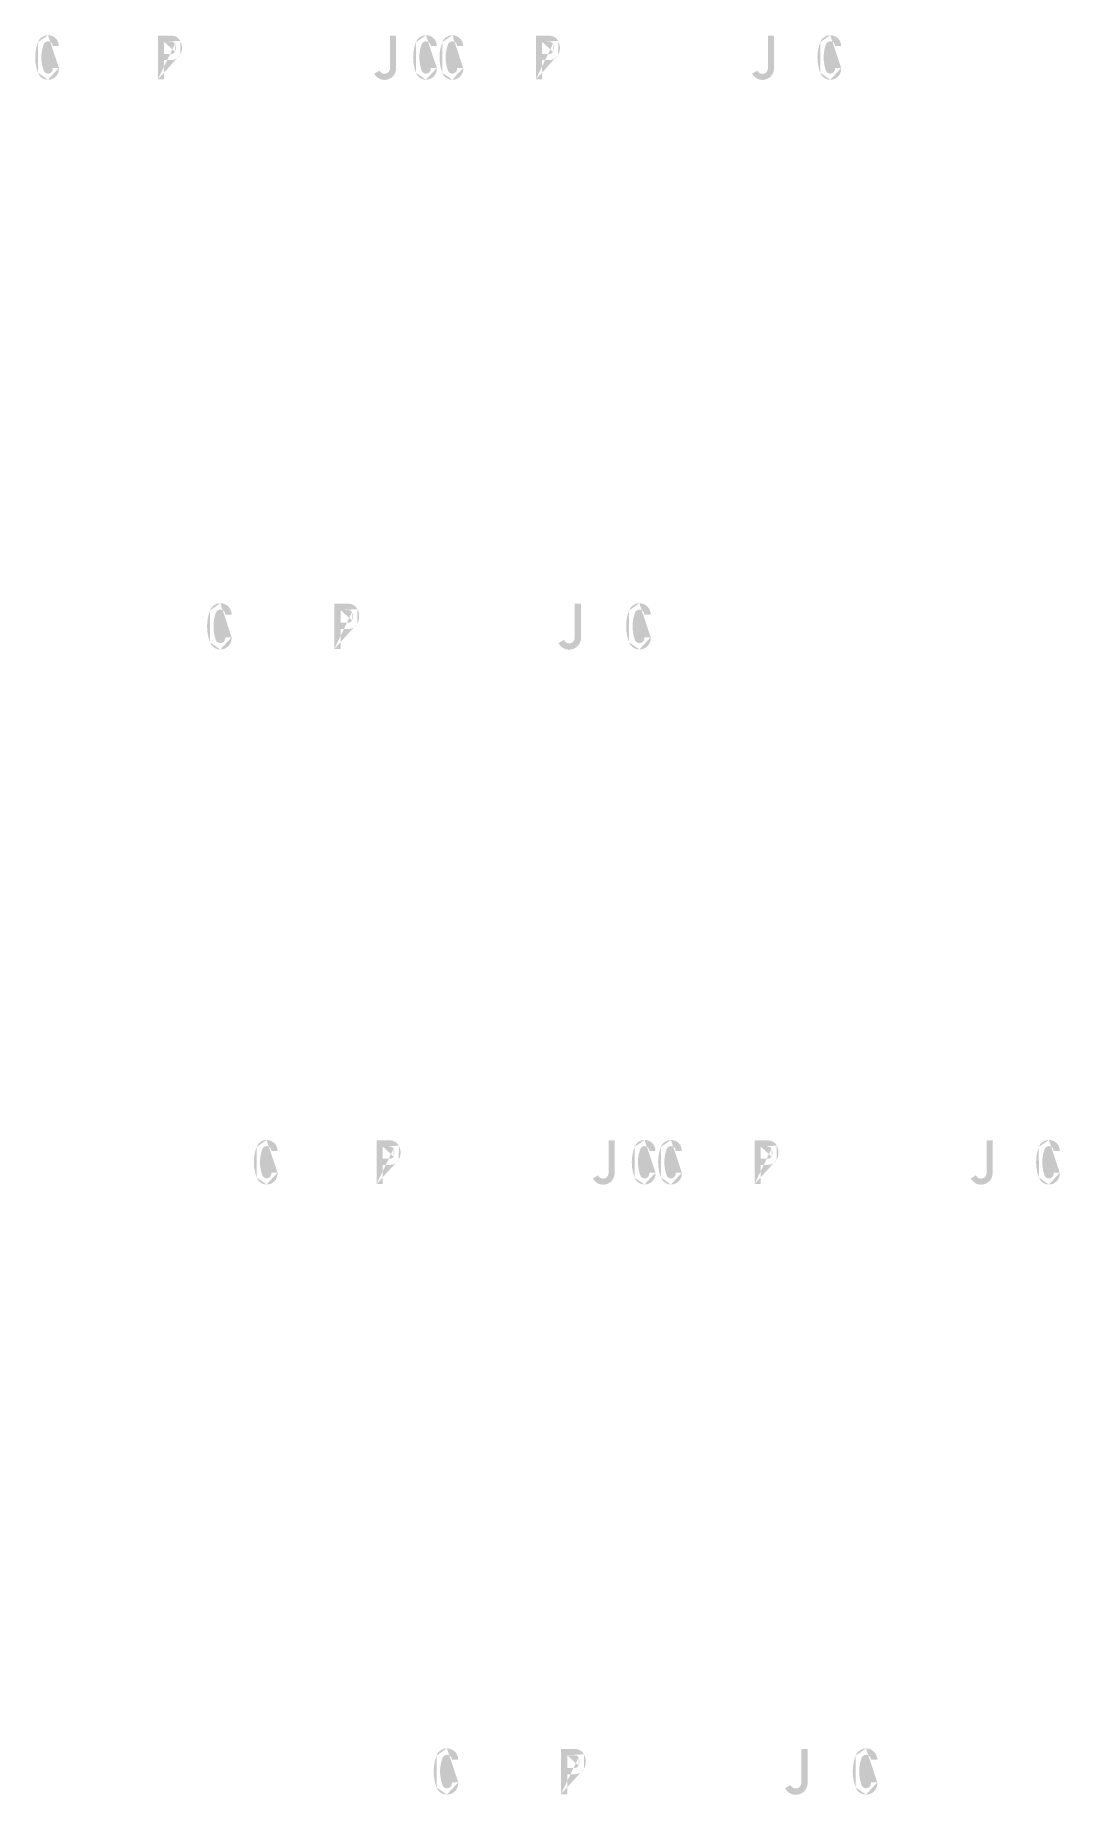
# Model space of a CAD drawing. Header units: millimetres. Extents: x 0 to 2059, y -1982 to 155.
# Drawn here: x 815 to 2059, y -1982 to 155 of the extents above; entities that cross this region are included whole.
import ezdxf

# ---------------------------------------------------------------- set-up
doc = ezdxf.new("R2010")
doc.units = ezdxf.units.MM
doc.header["$LTSCALE"] = 0.01
doc.layers.add('GREEN', color=84, linetype='Continuous')

msp = doc.modelspace()

# ---------------------------------------------------------------- hatches: boundary and pattern name
at = {"layer": 'GREEN'}
h = msp.add_hatch(color=256, dxfattribs=at)
h.paths.add_polyline_path([(844.0900822588532, 113.8953306243084), (844.0652162820551, 113.8953306243084)], flags=16)
edge = h.paths.add_edge_path()
edge.add_line((836.6551551961968, 114.9645676266302), (844.0900822588532, 114.9645676266302))
edge.add_line((844.0900822588532, 114.9645676266302), (844.0900822588532, 113.8953306243084))
edge.add_line((843.7668245604768, 110.9362793853247), (844.0900822588532, 113.8953306243084))
edge.add_line((843.7668245604768, 110.9362793853247), (842.7970514653477, 108.1264240071301))
edge.add_line((842.7970514653477, 108.1264240071301), (841.2056289502641, 105.6149603505138))
edge.add_line((841.205628950264, 105.6149603505138), (839.1168868992168, 103.5013523226683))
edge.add_line((839.1168868992169, 103.5013523226683), (836.6054232426005, 101.9099298075846))
edge.add_line((836.6054232426005, 101.9099298075847), (833.7955678644059, 100.9401567124555))
edge.add_line((833.7955678644059, 100.9401567124555), (830.8365166254223, 100.6168990140792))
edge.add_line((830.8365166254223, 100.6168990140792), (827.7034035488514, 101.0147546428501))
edge.add_line((827.7034035488513, 101.0147546428501), (824.7443523098676, 102.1337235987683))
edge.add_line((824.7443523098676, 102.1337235987683), (822.1582907228567, 103.9240739282374))
edge.add_line((822.1582907228567, 103.9240739282374), (820.0944146486077, 106.3112077008629))
edge.add_line((820.0944146486077, 106.3112077008629), (818.6521879943131, 109.1210630790574))
edge.add_line((818.6521879943131, 109.1210630790574), (816.7872397344495, 115.1634954410156))
edge.add_line((816.7872397344495, 115.1634954410156), (815.6682707785312, 121.3799896405611))
edge.add_line((815.6682707785312, 121.3799896405611), (815.2952811265585, 127.6959477472993))
edge.add_line((815.2952811265585, 127.6959477472993), (815.6682707785312, 133.9870398772393))
edge.add_line((815.6682707785312, 133.9870398772393), (816.7872397344495, 140.2035340767848))
edge.add_line((816.7872397344495, 140.2035340767848), (818.6521879943131, 146.245966438743))
edge.add_line((818.6521879943131, 146.245966438743), (820.0944146486077, 149.0558218169376))
edge.add_line((820.0944146486077, 149.0558218169376), (822.1582907228567, 151.4429555895631))
edge.add_line((822.1582907228567, 151.4429555895631), (824.7443523098676, 153.2333059190321))
edge.add_line((824.7443523098676, 153.2333059190321), (827.7034035488513, 154.3771408517485))
edge.add_line((827.7034035488513, 154.3771408517485), (830.8365166254222, 154.7501305037212))
edge.add_line((830.8365166254223, 154.7501305037213), (833.7955678644059, 154.4268728053449))
edge.add_line((833.7955678644059, 154.4268728053449), (836.6054232426005, 153.4570997102158))
edge.add_line((836.6054232426005, 153.4570997102158), (839.1168868992169, 151.8656771951322))
edge.add_line((839.1168868992169, 151.8656771951322), (841.2056289502641, 149.7769351440849))
edge.add_line((841.205628950264, 149.7769351440849), (842.7970514653476, 147.2406055106703))
edge.add_line((842.7970514653477, 147.2406055106703), (843.7668245604768, 144.4307501324757))
edge.add_line((843.7668245604768, 144.4307501324757), (844.0900822588532, 141.4716988934921))
edge.add_line((844.0900822588532, 141.4716988934921), (836.6551551961968, 141.4716988934921))
edge.add_line((836.6551551961968, 141.4716988934921), (836.2324335906277, 143.7096368053285))
edge.add_line((836.2324335906277, 143.7096368053285), (834.9642687739205, 145.6243170187885))
edge.add_line((834.9642687739205, 145.6243170187885), (833.0744545372586, 146.8924818354958))
edge.add_line((833.0744545372586, 146.8924818354958), (830.8365166254223, 147.3152034410649))
edge.add_line((830.8365166254223, 147.3152034410649), (828.5985787135859, 146.8676158586976))
edge.add_line((828.5985787135858, 146.8676158586976), (826.7336304537222, 145.549719088394))
edge.add_line((826.7336304537222, 145.5497190883939), (825.5400635674094, 143.6101728981357))
edge.add_line((825.5400635674094, 143.6101728981357), (823.7745792147385, 137.3688127217921))
edge.add_line((823.7745792147385, 137.3688127217921), (822.879404050004, 130.9285247310629))
edge.add_line((822.879404050004, 130.9285247310629), (822.879404050004, 124.4385047867375))
edge.add_line((822.879404050004, 124.4385047867375), (823.7745792147385, 118.0230827728066))
edge.add_line((823.7745792147385, 118.0230827728066), (825.5400635674094, 111.7817225964629))
edge.add_line((825.5400635674094, 111.7817225964629), (826.7336304537222, 109.8173104294065))
edge.add_line((826.7336304537222, 109.8173104294065), (828.5985787135858, 108.5242796359011))
edge.add_line((828.5985787135858, 108.5242796359011), (830.8365166254222, 108.0518260767356))
edge.add_line((830.8365166254223, 108.0518260767356), (833.0744545372586, 108.4994136591029))
edge.add_line((833.0744545372586, 108.4994136591029), (834.9642687739205, 109.7675784758101))
edge.add_line((834.9642687739205, 109.7675784758102), (836.2324335906277, 111.657392712472))
edge.add_line((836.2324335906277, 111.657392712472), (836.6551551961968, 113.8953306243084))
edge.add_line((836.6551551961968, 113.8953306243084), (836.6551551961968, 114.9645676266302))
edge = h.paths.add_edge_path(flags=16)
edge.add_line((844.0900822588532, 114.9645676266302), (844.065216282055, 114.9645676266302))
edge.add_line((830.8365166254223, 154.7501305037213), (830.8116506486241, 154.7501305037213))
edge.add_line((818.6521879943131, 146.245966438743), (818.6273220175149, 146.245966438743))
edge.add_line((818.6521879943131, 109.1210630790574), (818.6273220175149, 109.1210630790574))
edge.add_line((830.8365166254223, 100.6168990140792), (830.8116506486241, 100.6168990140792))
h = msp.add_hatch(color=256, dxfattribs=at)
h.paths.add_polyline_path([(980.7534907416609, 146.793017928303), (980.728624764863, 146.793017928303)], flags=16)
edge = h.paths.add_edge_path(flags=17)
edge.add_line((971.7271411639209, 131.9231638029902), (971.7271411639209, 146.793017928303))
edge.add_line((971.7271411639209, 146.793017928303), (980.7534907416609, 146.793017928303))
edge.add_line((982.4443771639374, 146.4448942531285), (980.753490741661, 146.7930179283031))
edge.add_line((982.4443771639374, 146.4448942531285), (983.9363357718282, 145.5248531115957))
edge.add_line((983.9363357718283, 145.5248531115957), (984.9807067973519, 144.1323584108976))
edge.add_line((984.9807067973519, 144.1323584108976), (985.950479892481, 140.9992453343266))
edge.add_line((985.9504798924811, 140.9992453343266), (985.9504798924811, 137.7169363969666))
edge.add_line((985.9504798924811, 137.7169363969666), (984.980706797352, 134.5838233203957))
edge.add_line((984.9807067973519, 134.5838233203957), (983.9363357718283, 133.1913286196975))
edge.add_line((983.9363357718283, 133.1913286196975), (982.4443771639375, 132.2712874781648))
edge.add_line((982.4443771639374, 132.2712874781648), (980.753490741661, 131.9231638029902))
edge.add_line((980.7534907416609, 131.9231638029902), (971.7271411639208, 131.9231638029902))
h.paths.add_polyline_path([(980.728624764863, 154.2030790141612), (980.7534907416609, 154.2030790141612)], flags=16)
edge = h.paths.add_edge_path()
edge.add_line((971.7271411639209, 101.1639505036392), (964.3170800780626, 101.1639505036392))
edge.add_line((964.3170800780628, 101.1639505036392), (964.3170800780628, 154.2030790141612))
edge.add_line((964.3170800780628, 154.2030790141612), (980.753490741661, 154.2030790141612))
edge.add_line((983.9363357718283, 153.7803574085922), (980.753490741661, 154.2030790141612))
edge.add_line((983.9363357718283, 153.7803574085922), (986.9202529876102, 152.4873266150867))
edge.add_line((986.9202529876102, 152.4873266150867), (989.4565826210248, 150.4731824944339))
edge.add_line((989.4565826210247, 150.473182494434), (991.3463968576865, 147.8373889538267))
edge.add_line((991.3463968576865, 147.8373889538267), (992.6891596047883, 144.5799459932649))
edge.add_line((992.6891596047883, 144.5799459932648), (993.3854069551373, 141.1235752183175))
edge.add_line((993.3854069551373, 141.1235752183175), (993.3854069551373, 137.5926065129757))
edge.add_line((993.3854069551373, 137.5926065129757), (992.6891596047883, 134.1362357380284))
edge.add_line((992.6891596047883, 134.1362357380284), (991.3463968576865, 130.8787927774666))
edge.add_line((991.3463968576865, 130.8787927774666), (989.4565826210246, 128.2429992368593))
edge.add_line((989.4565826210247, 128.2429992368593), (986.9202529876102, 126.2288551162066))
edge.add_line((986.9202529876102, 126.2288551162066), (983.9363357718283, 124.9358243227011))
edge.add_line((983.9363357718283, 124.9358243227011), (980.753490741661, 124.513102717132))
edge.add_line((980.7534907416609, 124.513102717132), (971.7271411639208, 124.513102717132))
edge.add_line((971.7271411639209, 124.513102717132), (971.7271411639209, 101.1639505036392))
edge = h.paths.add_edge_path()
edge.add_line((971.7271411639209, 146.793017928303), (971.7022751871227, 146.793017928303))
edge.add_line((984.9807067973519, 134.5838233203957), (984.9558408205537, 134.5838233203957))
edge.add_line((984.9807067973519, 144.1323584108976), (984.9558408205537, 144.1323584108976))
edge.add_line((964.3170800780628, 101.1639505036392), (964.2922141012644, 101.1639505036392))
edge.add_line((991.3463968576865, 130.8787927774666), (991.3215308808882, 130.8787927774666))
edge.add_line((991.3463968576865, 147.8373889538267), (991.3215308808882, 147.8373889538267))
h = msp.add_hatch(color=256, dxfattribs=at)
h.paths.add_polyline_path([(980.7534907416609, 146.793017928303), (980.728624764863, 146.793017928303)], flags=16)
edge = h.paths.add_edge_path(flags=17)
edge.add_line((971.7271411639209, 131.9231638029902), (971.7271411639209, 146.793017928303))
edge.add_line((971.7271411639209, 146.793017928303), (980.7534907416609, 146.793017928303))
edge.add_line((982.4443771639374, 146.4448942531285), (980.753490741661, 146.7930179283031))
edge.add_line((982.4443771639374, 146.4448942531285), (983.9363357718282, 145.5248531115957))
edge.add_line((983.9363357718283, 145.5248531115957), (984.9807067973519, 144.1323584108976))
edge.add_line((984.9807067973519, 144.1323584108976), (985.950479892481, 140.9992453343266))
edge.add_line((985.9504798924811, 140.9992453343266), (985.9504798924811, 137.7169363969666))
edge.add_line((985.9504798924811, 137.7169363969666), (984.980706797352, 134.5838233203957))
edge.add_line((984.9807067973519, 134.5838233203957), (983.9363357718283, 133.1913286196975))
edge.add_line((983.9363357718283, 133.1913286196975), (982.4443771639375, 132.2712874781648))
edge.add_line((982.4443771639374, 132.2712874781648), (980.753490741661, 131.9231638029902))
edge.add_line((980.7534907416609, 131.9231638029902), (971.7271411639208, 131.9231638029902))
h.paths.add_polyline_path([(980.728624764863, 154.2030790141612), (980.7534907416609, 154.2030790141612)], flags=16)
edge = h.paths.add_edge_path()
edge.add_line((971.7271411639209, 101.1639505036392), (964.3170800780626, 101.1639505036392))
edge.add_line((964.3170800780628, 101.1639505036392), (964.3170800780628, 154.2030790141612))
edge.add_line((964.3170800780628, 154.2030790141612), (980.753490741661, 154.2030790141612))
edge.add_line((983.9363357718283, 153.7803574085922), (980.753490741661, 154.2030790141612))
edge.add_line((983.9363357718283, 153.7803574085922), (986.9202529876102, 152.4873266150867))
edge.add_line((986.9202529876102, 152.4873266150867), (989.4565826210248, 150.4731824944339))
edge.add_line((989.4565826210247, 150.473182494434), (991.3463968576865, 147.8373889538267))
edge.add_line((991.3463968576865, 147.8373889538267), (992.6891596047883, 144.5799459932649))
edge.add_line((992.6891596047883, 144.5799459932648), (993.3854069551373, 141.1235752183175))
edge.add_line((993.3854069551373, 141.1235752183175), (993.3854069551373, 137.5926065129757))
edge.add_line((993.3854069551373, 137.5926065129757), (992.6891596047883, 134.1362357380284))
edge.add_line((992.6891596047883, 134.1362357380284), (991.3463968576865, 130.8787927774666))
edge.add_line((991.3463968576865, 130.8787927774666), (989.4565826210246, 128.2429992368593))
edge.add_line((989.4565826210247, 128.2429992368593), (986.9202529876102, 126.2288551162066))
edge.add_line((986.9202529876102, 126.2288551162066), (983.9363357718283, 124.9358243227011))
edge.add_line((983.9363357718283, 124.9358243227011), (980.753490741661, 124.513102717132))
edge.add_line((980.7534907416609, 124.513102717132), (971.7271411639208, 124.513102717132))
edge.add_line((971.7271411639209, 124.513102717132), (971.7271411639209, 101.1639505036392))
edge = h.paths.add_edge_path()
edge.add_line((971.7271411639209, 146.793017928303), (971.7022751871227, 146.793017928303))
edge.add_line((984.9807067973519, 134.5838233203957), (984.9558408205537, 134.5838233203957))
edge.add_line((984.9807067973519, 144.1323584108976), (984.9558408205537, 144.1323584108976))
edge.add_line((964.3170800780628, 101.1639505036392), (964.2922141012644, 101.1639505036392))
edge.add_line((991.3463968576865, 130.8787927774666), (991.3215308808882, 130.8787927774666))
edge.add_line((991.3463968576865, 147.8373889538267), (991.3215308808882, 147.8373889538267))
h = msp.add_hatch(color=256, dxfattribs=at)
h.paths.add_polyline_path([(1245.924267317473, 114.4175161370702), (1245.899401340675, 114.4175161370702)], flags=16)
edge = h.paths.add_edge_path()
edge.add_line((1245.924267317473, 154.2030790141612), (1245.924267317473, 114.4175161370702))
edge.add_line((1245.601009619097, 112.4531039700138), (1245.924267317473, 114.4175161370702))
edge.add_line((1245.601009619097, 112.4531039700138), (1244.73070043116, 110.6378876637465))
edge.add_line((1244.73070043116, 110.6378876637465), (1243.338205730462, 109.195661009452))
edge.add_line((1243.338205730462, 109.195661009452), (1241.597587354589, 108.2010219375247))
edge.add_line((1241.597587354589, 108.2010219375247), (1239.633175187533, 107.8031663087538))
edge.add_line((1239.633175187533, 107.8031663087538), (1237.643897043678, 108.0020941231392))
edge.add_line((1237.643897043678, 108.0020941231392), (1235.803814760613, 108.7729394038829))
edge.add_line((1235.803814760613, 108.7729394038829), (1234.262124199126, 110.0659701973883))
edge.add_line((1234.262124199126, 110.0659701973883), (1233.192887196804, 111.7817225964629))
edge.add_line((1233.192887196804, 111.7817225964629), (1226.827197136469, 108.0518260767356))
edge.add_line((1226.827197136469, 108.0518260767356), (1228.542949535544, 105.4657644897247))
edge.add_line((1228.542949535544, 105.4657644897247), (1230.78088744738, 103.3024245082829))
edge.add_line((1230.78088744738, 103.3024245082829), (1233.441546964786, 101.686136016401))
edge.add_line((1233.441546964786, 101.686136016401), (1236.400598203769, 100.716362921272))
edge.add_line((1236.400598203769, 100.716362921272), (1239.508845303542, 100.4179711996938))
edge.add_line((1239.508845303542, 100.4179711996937), (1242.592226426517, 100.7909608516665))
edge.add_line((1242.592226426517, 100.7909608516665), (1245.501545711904, 101.8601978539883))
edge.add_line((1245.501545711904, 101.8601978539883), (1248.137339252511, 103.5262182994665))
edge.add_line((1248.137339252511, 103.5262182994665), (1250.325545210751, 105.7392902345047))
edge.add_line((1250.325545210751, 105.7392902345047), (1251.966699679431, 108.3999497519101))
edge.add_line((1251.966699679431, 108.3999497519101), (1252.986204728157, 111.3341350140956))
edge.add_line((1252.986204728157, 111.3341350140956), (1253.334328403331, 114.4175161370702))
edge.add_line((1253.334328403331, 114.4175161370702), (1253.334328403331, 154.2030790141612))
edge.add_line((1253.334328403331, 154.2030790141612), (1245.924267317473, 154.2030790141612))
edge = h.paths.add_edge_path(flags=16)
edge.add_line((1253.334328403331, 114.4175161370702), (1253.309462426533, 114.4175161370702))
edge.add_line((1253.334328403331, 114.4175161370702), (1253.309462426533, 114.4175161370702))
edge = h.paths.add_edge_path(flags=16)
edge.add_line((1233.192887196804, 111.7817225964629), (1233.168021220006, 111.7817225964629))
h = msp.add_hatch(color=256, dxfattribs=at)
h.paths.add_polyline_path([(1302.916861000721, 113.8953306243084), (1302.891995023923, 113.8953306243084)], flags=16)
edge = h.paths.add_edge_path()
edge.add_line((1295.481933938064, 114.9645676266302), (1302.916861000721, 114.9645676266302))
edge.add_line((1302.916861000721, 114.9645676266302), (1302.916861000721, 113.8953306243084))
edge.add_line((1302.593603302345, 110.9362793853247), (1302.916861000721, 113.8953306243084))
edge.add_line((1302.593603302345, 110.9362793853247), (1301.623830207216, 108.1264240071301))
edge.add_line((1301.623830207215, 108.1264240071301), (1300.032407692132, 105.6149603505138))
edge.add_line((1300.032407692132, 105.6149603505138), (1297.943665641085, 103.5013523226683))
edge.add_line((1297.943665641085, 103.5013523226683), (1295.432201984468, 101.9099298075846))
edge.add_line((1295.432201984468, 101.9099298075847), (1292.622346606274, 100.9401567124555))
edge.add_line((1292.622346606274, 100.9401567124555), (1289.66329536729, 100.6168990140792))
edge.add_line((1289.66329536729, 100.6168990140792), (1286.530182290719, 101.0147546428501))
edge.add_line((1286.530182290719, 101.0147546428501), (1283.571131051735, 102.1337235987683))
edge.add_line((1283.571131051735, 102.1337235987683), (1280.985069464724, 103.9240739282374))
edge.add_line((1280.985069464725, 103.9240739282374), (1278.921193390475, 106.3112077008629))
edge.add_line((1278.921193390475, 106.3112077008629), (1277.478966736181, 109.1210630790574))
edge.add_line((1277.478966736181, 109.1210630790574), (1275.614018476317, 115.1634954410156))
edge.add_line((1275.614018476317, 115.1634954410156), (1274.495049520399, 121.3799896405611))
edge.add_line((1274.495049520399, 121.3799896405611), (1274.122059868427, 127.6959477472993))
edge.add_line((1274.122059868426, 127.6959477472993), (1274.495049520399, 133.9870398772393))
edge.add_line((1274.495049520399, 133.9870398772393), (1275.614018476317, 140.2035340767848))
edge.add_line((1275.614018476317, 140.2035340767848), (1277.478966736181, 146.245966438743))
edge.add_line((1277.478966736181, 146.245966438743), (1278.921193390475, 149.0558218169376))
edge.add_line((1278.921193390475, 149.0558218169376), (1280.985069464725, 151.4429555895631))
edge.add_line((1280.985069464725, 151.4429555895631), (1283.571131051736, 153.2333059190321))
edge.add_line((1283.571131051735, 153.2333059190321), (1286.530182290719, 154.3771408517485))
edge.add_line((1286.530182290719, 154.3771408517485), (1289.66329536729, 154.7501305037212))
edge.add_line((1289.66329536729, 154.7501305037213), (1292.622346606274, 154.4268728053449))
edge.add_line((1292.622346606274, 154.4268728053449), (1295.432201984468, 153.4570997102158))
edge.add_line((1295.432201984468, 153.4570997102158), (1297.943665641085, 151.8656771951322))
edge.add_line((1297.943665641085, 151.8656771951322), (1300.032407692132, 149.7769351440849))
edge.add_line((1300.032407692132, 149.7769351440849), (1301.623830207215, 147.2406055106703))
edge.add_line((1301.623830207215, 147.2406055106703), (1302.593603302345, 144.4307501324757))
edge.add_line((1302.593603302345, 144.4307501324757), (1302.916861000721, 141.4716988934921))
edge.add_line((1302.916861000721, 141.4716988934921), (1295.481933938064, 141.4716988934921))
edge.add_line((1295.481933938064, 141.4716988934921), (1295.059212332495, 143.7096368053285))
edge.add_line((1295.059212332495, 143.7096368053285), (1293.791047515788, 145.6243170187885))
edge.add_line((1293.791047515788, 145.6243170187885), (1291.901233279126, 146.8924818354958))
edge.add_line((1291.901233279126, 146.8924818354958), (1289.66329536729, 147.3152034410649))
edge.add_line((1289.66329536729, 147.3152034410649), (1287.425357455453, 146.8676158586976))
edge.add_line((1287.425357455453, 146.8676158586976), (1285.56040919559, 145.549719088394))
edge.add_line((1285.56040919559, 145.5497190883939), (1284.366842309277, 143.6101728981357))
edge.add_line((1284.366842309277, 143.6101728981357), (1282.601357956606, 137.3688127217921))
edge.add_line((1282.601357956606, 137.3688127217921), (1281.706182791872, 130.9285247310629))
edge.add_line((1281.706182791872, 130.9285247310629), (1281.706182791872, 124.4385047867375))
edge.add_line((1281.706182791872, 124.4385047867375), (1282.601357956606, 118.0230827728066))
edge.add_line((1282.601357956606, 118.0230827728066), (1284.366842309277, 111.7817225964629))
edge.add_line((1284.366842309277, 111.7817225964629), (1285.56040919559, 109.8173104294065))
edge.add_line((1285.56040919559, 109.8173104294065), (1287.425357455454, 108.5242796359011))
edge.add_line((1287.425357455453, 108.5242796359011), (1289.66329536729, 108.0518260767356))
edge.add_line((1289.66329536729, 108.0518260767356), (1291.901233279126, 108.4994136591029))
edge.add_line((1291.901233279126, 108.4994136591029), (1293.791047515788, 109.7675784758101))
edge.add_line((1293.791047515788, 109.7675784758102), (1295.059212332495, 111.657392712472))
edge.add_line((1295.059212332495, 111.657392712472), (1295.481933938065, 113.8953306243084))
edge.add_line((1295.481933938064, 113.8953306243084), (1295.481933938064, 114.9645676266302))
edge = h.paths.add_edge_path(flags=16)
edge.add_line((1302.916861000721, 114.9645676266302), (1302.891995023923, 114.9645676266302))
edge.add_line((1289.66329536729, 154.7501305037213), (1289.638429390492, 154.7501305037213))
edge.add_line((1277.478966736181, 146.245966438743), (1277.454100759383, 146.245966438743))
edge.add_line((1277.478966736181, 109.1210630790574), (1277.454100759383, 109.1210630790574))
edge.add_line((1289.66329536729, 100.6168990140792), (1289.638429390492, 100.6168990140792))
h = msp.add_hatch(color=256, dxfattribs=at)
h.paths.add_polyline_path([(1334.894732301368, 113.8953306243084), (1334.86986632457, 113.8953306243084)], flags=16)
edge = h.paths.add_edge_path()
edge.add_line((1327.484671215509, 114.9645676266302), (1334.894732301368, 114.9645676266302))
edge.add_line((1334.894732301368, 114.9645676266302), (1334.894732301368, 113.8953306243084))
edge.add_line((1334.571474602991, 110.9362793853247), (1334.894732301368, 113.8953306243084))
edge.add_line((1334.571474602991, 110.9362793853247), (1333.601701507862, 108.1264240071301))
edge.add_line((1333.601701507862, 108.1264240071301), (1332.035144969577, 105.6149603505138))
edge.add_line((1332.035144969577, 105.6149603505138), (1329.921536941732, 103.5013523226683))
edge.add_line((1329.921536941732, 103.5013523226683), (1327.410073285115, 101.9099298075846))
edge.add_line((1327.410073285115, 101.9099298075847), (1324.600217906921, 100.9401567124555))
edge.add_line((1324.600217906921, 100.9401567124555), (1321.641166667937, 100.6168990140792))
edge.add_line((1321.641166667937, 100.6168990140792), (1318.508053591366, 101.0147546428501))
edge.add_line((1318.508053591366, 101.0147546428501), (1315.57386832918, 102.1337235987683))
edge.add_line((1315.573868329181, 102.1337235987683), (1312.962940765372, 103.9240739282374))
edge.add_line((1312.962940765371, 103.9240739282374), (1310.899064691122, 106.3112077008629))
edge.add_line((1310.899064691122, 106.3112077008629), (1309.456838036828, 109.1210630790574))
edge.add_line((1309.456838036828, 109.1210630790574), (1307.591889776964, 115.1634954410156))
edge.add_line((1307.591889776964, 115.1634954410156), (1306.472920821046, 121.3799896405611))
edge.add_line((1306.472920821046, 121.3799896405611), (1306.099931169073, 127.6959477472993))
edge.add_line((1306.099931169073, 127.6959477472993), (1306.472920821046, 133.9870398772393))
edge.add_line((1306.472920821046, 133.9870398772393), (1307.591889776964, 140.2035340767848))
edge.add_line((1307.591889776964, 140.2035340767848), (1309.456838036828, 146.245966438743))
edge.add_line((1309.456838036828, 146.245966438743), (1310.899064691123, 149.0558218169376))
edge.add_line((1310.899064691122, 149.0558218169376), (1312.962940765372, 151.4429555895631))
edge.add_line((1312.962940765371, 151.4429555895631), (1315.57386832918, 153.2333059190321))
edge.add_line((1315.573868329181, 153.2333059190321), (1318.508053591366, 154.3771408517485))
edge.add_line((1318.508053591366, 154.3771408517485), (1321.641166667937, 154.7501305037212))
edge.add_line((1321.641166667937, 154.7501305037213), (1324.600217906921, 154.4268728053449))
edge.add_line((1324.600217906921, 154.4268728053449), (1327.410073285115, 153.4570997102158))
edge.add_line((1327.410073285115, 153.4570997102158), (1329.921536941731, 151.8656771951322))
edge.add_line((1329.921536941732, 151.8656771951322), (1332.035144969577, 149.7769351440849))
edge.add_line((1332.035144969577, 149.7769351440849), (1333.601701507862, 147.2406055106703))
edge.add_line((1333.601701507862, 147.2406055106703), (1334.571474602991, 144.4307501324757))
edge.add_line((1334.571474602991, 144.4307501324757), (1334.894732301368, 141.4716988934921))
edge.add_line((1334.894732301368, 141.4716988934921), (1327.484671215509, 141.4716988934921))
edge.add_line((1327.484671215509, 141.4716988934921), (1327.037083633142, 143.7096368053285))
edge.add_line((1327.037083633142, 143.7096368053285), (1325.768918816435, 145.6243170187885))
edge.add_line((1325.768918816435, 145.6243170187885), (1323.879104579773, 146.8924818354958))
edge.add_line((1323.879104579773, 146.8924818354958), (1321.641166667937, 147.3152034410649))
edge.add_line((1321.641166667937, 147.3152034410649), (1319.403228756101, 146.8676158586976))
edge.add_line((1319.403228756101, 146.8676158586976), (1317.538280496237, 145.549719088394))
edge.add_line((1317.538280496237, 145.5497190883939), (1316.344713609924, 143.6101728981357))
edge.add_line((1316.344713609924, 143.6101728981357), (1314.579229257253, 137.3688127217921))
edge.add_line((1314.579229257253, 137.3688127217921), (1313.708920069317, 130.9285247310629))
edge.add_line((1313.708920069317, 130.9285247310629), (1313.708920069317, 124.4385047867375))
edge.add_line((1313.708920069317, 124.4385047867375), (1314.579229257253, 118.0230827728066))
edge.add_line((1314.579229257253, 118.0230827728066), (1316.344713609924, 111.7817225964629))
edge.add_line((1316.344713609924, 111.7817225964629), (1317.538280496237, 109.8173104294065))
edge.add_line((1317.538280496237, 109.8173104294065), (1319.403228756101, 108.5242796359011))
edge.add_line((1319.403228756101, 108.5242796359011), (1321.641166667937, 108.0518260767356))
edge.add_line((1321.641166667937, 108.0518260767356), (1323.879104579773, 108.4994136591029))
edge.add_line((1323.879104579773, 108.4994136591029), (1325.768918816435, 109.7675784758101))
edge.add_line((1325.768918816435, 109.7675784758102), (1327.037083633142, 111.657392712472))
edge.add_line((1327.037083633142, 111.657392712472), (1327.48467121551, 113.8953306243084))
edge.add_line((1327.484671215509, 113.8953306243084), (1327.484671215509, 114.9645676266302))
edge = h.paths.add_edge_path(flags=16)
edge.add_line((1334.894732301368, 114.9645676266302), (1334.86986632457, 114.9645676266302))
edge.add_line((1321.641166667937, 154.7501305037213), (1321.616300691139, 154.7501305037213))
edge.add_line((1309.456838036828, 146.245966438743), (1309.43197206003, 146.245966438743))
edge.add_line((1309.456838036828, 109.1210630790574), (1309.43197206003, 109.1210630790574))
edge.add_line((1321.641166667937, 100.6168990140792), (1321.616300691139, 100.6168990140792))
h = msp.add_hatch(color=256, dxfattribs=at)
h.paths.add_polyline_path([(1439.580269483529, 146.793017928303), (1439.555403506731, 146.793017928303)], flags=16)
edge = h.paths.add_edge_path(flags=17)
edge.add_line((1430.553919905789, 131.9231638029902), (1430.553919905789, 146.793017928303))
edge.add_line((1430.553919905789, 146.793017928303), (1439.580269483529, 146.793017928303))
edge.add_line((1441.271155905805, 146.4448942531285), (1439.580269483529, 146.7930179283031))
edge.add_line((1441.271155905805, 146.4448942531285), (1442.763114513696, 145.5248531115957))
edge.add_line((1442.763114513696, 145.5248531115957), (1443.80748553922, 144.1323584108976))
edge.add_line((1443.80748553922, 144.1323584108976), (1444.777258634349, 140.9992453343266))
edge.add_line((1444.777258634349, 140.9992453343266), (1444.777258634349, 137.7169363969666))
edge.add_line((1444.777258634349, 137.7169363969666), (1443.80748553922, 134.5838233203957))
edge.add_line((1443.80748553922, 134.5838233203957), (1442.763114513696, 133.1913286196975))
edge.add_line((1442.763114513696, 133.1913286196975), (1441.271155905805, 132.2712874781648))
edge.add_line((1441.271155905805, 132.2712874781648), (1439.580269483529, 131.9231638029902))
edge.add_line((1439.580269483529, 131.9231638029902), (1430.553919905788, 131.9231638029902))
h.paths.add_polyline_path([(1439.555403506731, 154.2030790141612), (1439.580269483529, 154.2030790141612)], flags=16)
edge = h.paths.add_edge_path()
edge.add_line((1430.553919905789, 101.1639505036392), (1423.14385881993, 101.1639505036392))
edge.add_line((1423.143858819931, 101.1639505036392), (1423.143858819931, 154.2030790141612))
edge.add_line((1423.143858819931, 154.2030790141612), (1439.580269483529, 154.2030790141612))
edge.add_line((1442.763114513696, 153.7803574085922), (1439.580269483529, 154.2030790141612))
edge.add_line((1442.763114513696, 153.7803574085922), (1445.747031729478, 152.4873266150867))
edge.add_line((1445.747031729478, 152.4873266150867), (1448.283361362892, 150.4731824944339))
edge.add_line((1448.283361362892, 150.473182494434), (1450.173175599554, 147.8373889538267))
edge.add_line((1450.173175599554, 147.8373889538267), (1451.515938346656, 144.5799459932649))
edge.add_line((1451.515938346656, 144.5799459932648), (1452.212185697005, 141.1235752183175))
edge.add_line((1452.212185697005, 141.1235752183175), (1452.212185697005, 137.5926065129757))
edge.add_line((1452.212185697005, 137.5926065129757), (1451.515938346656, 134.1362357380284))
edge.add_line((1451.515938346656, 134.1362357380284), (1450.173175599554, 130.8787927774666))
edge.add_line((1450.173175599554, 130.8787927774666), (1448.283361362892, 128.2429992368593))
edge.add_line((1448.283361362892, 128.2429992368593), (1445.747031729478, 126.2288551162066))
edge.add_line((1445.747031729478, 126.2288551162066), (1442.763114513696, 124.9358243227011))
edge.add_line((1442.763114513696, 124.9358243227011), (1439.580269483529, 124.513102717132))
edge.add_line((1439.580269483529, 124.513102717132), (1430.553919905788, 124.513102717132))
edge.add_line((1430.553919905789, 124.513102717132), (1430.553919905789, 101.1639505036392))
edge = h.paths.add_edge_path()
edge.add_line((1430.553919905789, 146.793017928303), (1430.529053928991, 146.793017928303))
edge.add_line((1443.80748553922, 134.5838233203957), (1443.782619562421, 134.5838233203957))
edge.add_line((1443.80748553922, 144.1323584108976), (1443.782619562421, 144.1323584108976))
edge.add_line((1423.143858819931, 101.1639505036392), (1423.118992843132, 101.1639505036392))
edge.add_line((1450.173175599554, 130.8787927774666), (1450.148309622756, 130.8787927774666))
edge.add_line((1450.173175599554, 147.8373889538267), (1450.148309622756, 147.8373889538267))
h = msp.add_hatch(color=256, dxfattribs=at)
h.paths.add_polyline_path([(1439.580269483529, 146.793017928303), (1439.555403506731, 146.793017928303)], flags=16)
edge = h.paths.add_edge_path(flags=17)
edge.add_line((1430.553919905789, 131.9231638029902), (1430.553919905789, 146.793017928303))
edge.add_line((1430.553919905789, 146.793017928303), (1439.580269483529, 146.793017928303))
edge.add_line((1441.271155905805, 146.4448942531285), (1439.580269483529, 146.7930179283031))
edge.add_line((1441.271155905805, 146.4448942531285), (1442.763114513696, 145.5248531115957))
edge.add_line((1442.763114513696, 145.5248531115957), (1443.80748553922, 144.1323584108976))
edge.add_line((1443.80748553922, 144.1323584108976), (1444.777258634349, 140.9992453343266))
edge.add_line((1444.777258634349, 140.9992453343266), (1444.777258634349, 137.7169363969666))
edge.add_line((1444.777258634349, 137.7169363969666), (1443.80748553922, 134.5838233203957))
edge.add_line((1443.80748553922, 134.5838233203957), (1442.763114513696, 133.1913286196975))
edge.add_line((1442.763114513696, 133.1913286196975), (1441.271155905805, 132.2712874781648))
edge.add_line((1441.271155905805, 132.2712874781648), (1439.580269483529, 131.9231638029902))
edge.add_line((1439.580269483529, 131.9231638029902), (1430.553919905788, 131.9231638029902))
h.paths.add_polyline_path([(1439.555403506731, 154.2030790141612), (1439.580269483529, 154.2030790141612)], flags=16)
edge = h.paths.add_edge_path()
edge.add_line((1430.553919905789, 101.1639505036392), (1423.14385881993, 101.1639505036392))
edge.add_line((1423.143858819931, 101.1639505036392), (1423.143858819931, 154.2030790141612))
edge.add_line((1423.143858819931, 154.2030790141612), (1439.580269483529, 154.2030790141612))
edge.add_line((1442.763114513696, 153.7803574085922), (1439.580269483529, 154.2030790141612))
edge.add_line((1442.763114513696, 153.7803574085922), (1445.747031729478, 152.4873266150867))
edge.add_line((1445.747031729478, 152.4873266150867), (1448.283361362892, 150.4731824944339))
edge.add_line((1448.283361362892, 150.473182494434), (1450.173175599554, 147.8373889538267))
edge.add_line((1450.173175599554, 147.8373889538267), (1451.515938346656, 144.5799459932649))
edge.add_line((1451.515938346656, 144.5799459932648), (1452.212185697005, 141.1235752183175))
edge.add_line((1452.212185697005, 141.1235752183175), (1452.212185697005, 137.5926065129757))
edge.add_line((1452.212185697005, 137.5926065129757), (1451.515938346656, 134.1362357380284))
edge.add_line((1451.515938346656, 134.1362357380284), (1450.173175599554, 130.8787927774666))
edge.add_line((1450.173175599554, 130.8787927774666), (1448.283361362892, 128.2429992368593))
edge.add_line((1448.283361362892, 128.2429992368593), (1445.747031729478, 126.2288551162066))
edge.add_line((1445.747031729478, 126.2288551162066), (1442.763114513696, 124.9358243227011))
edge.add_line((1442.763114513696, 124.9358243227011), (1439.580269483529, 124.513102717132))
edge.add_line((1439.580269483529, 124.513102717132), (1430.553919905788, 124.513102717132))
edge.add_line((1430.553919905789, 124.513102717132), (1430.553919905789, 101.1639505036392))
edge = h.paths.add_edge_path()
edge.add_line((1430.553919905789, 146.793017928303), (1430.529053928991, 146.793017928303))
edge.add_line((1443.80748553922, 134.5838233203957), (1443.782619562421, 134.5838233203957))
edge.add_line((1443.80748553922, 144.1323584108976), (1443.782619562421, 144.1323584108976))
edge.add_line((1423.143858819931, 101.1639505036392), (1423.118992843132, 101.1639505036392))
edge.add_line((1450.173175599554, 130.8787927774666), (1450.148309622756, 130.8787927774666))
edge.add_line((1450.173175599554, 147.8373889538267), (1450.148309622756, 147.8373889538267))
h = msp.add_hatch(color=256, dxfattribs=at)
h.paths.add_polyline_path([(1704.751046059341, 114.4175161370702), (1704.726180082543, 114.4175161370702)], flags=16)
edge = h.paths.add_edge_path()
edge.add_line((1704.751046059341, 154.2030790141612), (1704.751046059341, 114.4175161370702))
edge.add_line((1704.427788360964, 112.4531039700138), (1704.751046059341, 114.4175161370702))
edge.add_line((1704.427788360964, 112.4531039700138), (1703.557479173028, 110.6378876637465))
edge.add_line((1703.557479173028, 110.6378876637465), (1702.16498447233, 109.195661009452))
edge.add_line((1702.16498447233, 109.195661009452), (1700.424366096457, 108.2010219375247))
edge.add_line((1700.424366096457, 108.2010219375247), (1698.459953929401, 107.8031663087538))
edge.add_line((1698.459953929401, 107.8031663087538), (1696.470675785546, 108.0020941231392))
edge.add_line((1696.470675785546, 108.0020941231392), (1694.63059350248, 108.7729394038829))
edge.add_line((1694.630593502481, 108.7729394038829), (1693.088902940993, 110.0659701973883))
edge.add_line((1693.088902940993, 110.0659701973883), (1692.019665938672, 111.7817225964629))
edge.add_line((1692.019665938672, 111.7817225964629), (1685.653975878337, 108.0518260767356))
edge.add_line((1685.653975878337, 108.0518260767356), (1687.369728277411, 105.4657644897247))
edge.add_line((1687.369728277411, 105.4657644897247), (1689.607666189248, 103.3024245082829))
edge.add_line((1689.607666189248, 103.3024245082829), (1692.268325706654, 101.686136016401))
edge.add_line((1692.268325706654, 101.686136016401), (1695.227376945637, 100.716362921272))
edge.add_line((1695.227376945637, 100.716362921272), (1698.33562404541, 100.4179711996938))
edge.add_line((1698.33562404541, 100.4179711996937), (1701.419005168384, 100.7909608516665))
edge.add_line((1701.419005168384, 100.7909608516665), (1704.328324453772, 101.8601978539883))
edge.add_line((1704.328324453772, 101.8601978539883), (1706.964117994379, 103.5262182994665))
edge.add_line((1706.964117994379, 103.5262182994665), (1709.152323952619, 105.7392902345047))
edge.add_line((1709.152323952619, 105.7392902345047), (1710.793478421299, 108.3999497519101))
edge.add_line((1710.793478421299, 108.3999497519101), (1711.812983470024, 111.3341350140956))
edge.add_line((1711.812983470024, 111.3341350140956), (1712.161107145199, 114.4175161370702))
edge.add_line((1712.161107145199, 114.4175161370702), (1712.161107145199, 154.2030790141612))
edge.add_line((1712.161107145199, 154.2030790141612), (1704.751046059341, 154.2030790141612))
edge = h.paths.add_edge_path(flags=16)
edge.add_line((1712.161107145199, 114.4175161370702), (1712.136241168401, 114.4175161370702))
edge.add_line((1712.161107145199, 114.4175161370702), (1712.136241168401, 114.4175161370702))
edge = h.paths.add_edge_path(flags=16)
edge.add_line((1692.019665938672, 111.7817225964629), (1691.994799961873, 111.7817225964629))
h = msp.add_hatch(color=256, dxfattribs=at)
h.paths.add_polyline_path([(1793.721511043236, 113.8953306243084), (1793.696645066437, 113.8953306243084)], flags=16)
edge = h.paths.add_edge_path()
edge.add_line((1786.311449957377, 114.9645676266302), (1793.721511043236, 114.9645676266302))
edge.add_line((1793.721511043236, 114.9645676266302), (1793.721511043236, 113.8953306243084))
edge.add_line((1793.398253344859, 110.9362793853247), (1793.721511043236, 113.8953306243084))
edge.add_line((1793.398253344859, 110.9362793853247), (1792.42848024973, 108.1264240071301))
edge.add_line((1792.42848024973, 108.1264240071301), (1790.861923711445, 105.6149603505138))
edge.add_line((1790.861923711445, 105.6149603505138), (1788.748315683599, 103.5013523226683))
edge.add_line((1788.748315683599, 103.5013523226683), (1786.236852026983, 101.9099298075846))
edge.add_line((1786.236852026983, 101.9099298075847), (1783.426996648788, 100.9401567124555))
edge.add_line((1783.426996648788, 100.9401567124555), (1780.467945409805, 100.6168990140792))
edge.add_line((1780.467945409805, 100.6168990140792), (1777.334832333234, 101.0147546428501))
edge.add_line((1777.334832333234, 101.0147546428501), (1774.400647071048, 102.1337235987683))
edge.add_line((1774.400647071048, 102.1337235987683), (1771.789719507239, 103.9240739282374))
edge.add_line((1771.789719507239, 103.9240739282374), (1769.72584343299, 106.3112077008629))
edge.add_line((1769.72584343299, 106.3112077008629), (1768.283616778696, 109.1210630790574))
edge.add_line((1768.283616778696, 109.1210630790574), (1766.418668518832, 115.1634954410156))
edge.add_line((1766.418668518832, 115.1634954410156), (1765.299699562913, 121.3799896405611))
edge.add_line((1765.299699562913, 121.3799896405611), (1764.926709910941, 127.6959477472993))
edge.add_line((1764.926709910941, 127.6959477472993), (1765.299699562913, 133.9870398772393))
edge.add_line((1765.299699562913, 133.9870398772393), (1766.418668518832, 140.2035340767848))
edge.add_line((1766.418668518832, 140.2035340767848), (1768.283616778695, 146.245966438743))
edge.add_line((1768.283616778696, 146.245966438743), (1769.72584343299, 149.0558218169376))
edge.add_line((1769.72584343299, 149.0558218169376), (1771.789719507239, 151.4429555895631))
edge.add_line((1771.789719507239, 151.4429555895631), (1774.400647071048, 153.2333059190321))
edge.add_line((1774.400647071048, 153.2333059190321), (1777.334832333234, 154.3771408517485))
edge.add_line((1777.334832333234, 154.3771408517485), (1780.467945409805, 154.7501305037212))
edge.add_line((1780.467945409805, 154.7501305037213), (1783.426996648788, 154.4268728053449))
edge.add_line((1783.426996648788, 154.4268728053449), (1786.236852026983, 153.4570997102158))
edge.add_line((1786.236852026983, 153.4570997102158), (1788.748315683599, 151.8656771951322))
edge.add_line((1788.748315683599, 151.8656771951322), (1790.861923711445, 149.7769351440849))
edge.add_line((1790.861923711445, 149.7769351440849), (1792.42848024973, 147.2406055106703))
edge.add_line((1792.42848024973, 147.2406055106703), (1793.398253344859, 144.4307501324757))
edge.add_line((1793.398253344859, 144.4307501324757), (1793.721511043236, 141.4716988934921))
edge.add_line((1793.721511043236, 141.4716988934921), (1786.311449957377, 141.4716988934921))
edge.add_line((1786.311449957377, 141.4716988934921), (1785.86386237501, 143.7096368053285))
edge.add_line((1785.86386237501, 143.7096368053285), (1784.595697558303, 145.6243170187885))
edge.add_line((1784.595697558303, 145.6243170187885), (1782.705883321641, 146.8924818354958))
edge.add_line((1782.705883321641, 146.8924818354958), (1780.467945409805, 147.3152034410649))
edge.add_line((1780.467945409805, 147.3152034410649), (1778.230007497968, 146.8676158586976))
edge.add_line((1778.230007497968, 146.8676158586976), (1776.365059238105, 145.549719088394))
edge.add_line((1776.365059238105, 145.5497190883939), (1775.171492351792, 143.6101728981357))
edge.add_line((1775.171492351792, 143.6101728981357), (1773.406007999121, 137.3688127217921))
edge.add_line((1773.406007999121, 137.3688127217921), (1772.535698811185, 130.9285247310629))
edge.add_line((1772.535698811185, 130.9285247310629), (1772.535698811185, 124.4385047867375))
edge.add_line((1772.535698811185, 124.4385047867375), (1773.406007999121, 118.0230827728066))
edge.add_line((1773.406007999121, 118.0230827728066), (1775.171492351792, 111.7817225964629))
edge.add_line((1775.171492351792, 111.7817225964629), (1776.365059238105, 109.8173104294065))
edge.add_line((1776.365059238105, 109.8173104294065), (1778.230007497968, 108.5242796359011))
edge.add_line((1778.230007497968, 108.5242796359011), (1780.467945409805, 108.0518260767356))
edge.add_line((1780.467945409805, 108.0518260767356), (1782.705883321641, 108.4994136591029))
edge.add_line((1782.705883321641, 108.4994136591029), (1784.595697558303, 109.7675784758101))
edge.add_line((1784.595697558303, 109.7675784758102), (1785.86386237501, 111.657392712472))
edge.add_line((1785.86386237501, 111.657392712472), (1786.311449957377, 113.8953306243084))
edge.add_line((1786.311449957377, 113.8953306243084), (1786.311449957377, 114.9645676266302))
edge = h.paths.add_edge_path(flags=16)
edge.add_line((1793.721511043236, 114.9645676266302), (1793.696645066437, 114.9645676266302))
edge.add_line((1780.467945409805, 154.7501305037213), (1780.443079433006, 154.7501305037213))
edge.add_line((1768.283616778696, 146.245966438743), (1768.258750801898, 146.245966438743))
edge.add_line((1768.283616778696, 109.1210630790574), (1768.258750801898, 109.1210630790574))
edge.add_line((1780.467945409805, 100.6168990140792), (1780.443079433006, 100.6168990140792))
h = msp.add_hatch(color=256, dxfattribs=at)
h.paths.add_polyline_path([(1053.764938916818, -577.3767650104653), (1053.739163209162, -577.3767650104653)], flags=16)
edge = h.paths.add_edge_path()
edge.add_line((1046.058002327479, -576.2684095812293), (1053.764938916818, -576.2684095812293))
edge.add_line((1053.764938916818, -576.2684095812293), (1053.764938916818, -577.3767650104653))
edge.add_line((1053.429854717282, -580.444074221607), (1053.764938916819, -577.3767650104654))
edge.add_line((1053.429854717282, -580.444074221607), (1052.424602118673, -583.3567291868087))
edge.add_line((1052.424602118673, -583.3567291868087), (1050.774956828647, -585.9600756601305))
edge.add_line((1050.774956828647, -585.9600756601305), (1048.609797385488, -588.151010810946))
edge.add_line((1048.609797385488, -588.151010810946), (1046.006450912166, -589.8006561009718))
edge.add_line((1046.006450912166, -589.8006561009717), (1043.093795946965, -590.8059086995811))
edge.add_line((1043.093795946965, -590.8059086995811), (1040.026486735823, -591.1409928991176))
edge.add_line((1040.026486735823, -591.1409928991176), (1036.778747571085, -590.7285815766111))
edge.add_line((1036.778747571085, -590.7285815766111), (1033.711438359943, -589.5686747320617))
edge.add_line((1033.711438359943, -589.5686747320617), (1031.030764763651, -587.7128237807829))
edge.add_line((1031.030764763651, -587.7128237807829), (1028.891381028149, -585.2383558457443))
edge.add_line((1028.891381028149, -585.2383558457443), (1027.396389984063, -582.3257008805426))
edge.add_line((1027.396389984063, -582.3257008805426), (1025.463211909814, -576.0622039199761))
edge.add_line((1025.463211909815, -576.0622039199761), (1024.303305065265, -569.6182770058131))
edge.add_line((1024.303305065265, -569.6182770058131), (1023.916669450415, -563.0712472610235))
edge.add_line((1023.916669450415, -563.0712472610235), (1024.303305065265, -556.5499932238905))
edge.add_line((1024.303305065265, -556.5499932238906), (1025.463211909815, -550.1060663097276))
edge.add_line((1025.463211909815, -550.1060663097276), (1027.396389984063, -543.8425693491611))
edge.add_line((1027.396389984063, -543.8425693491611), (1028.891381028149, -540.9299143839594))
edge.add_line((1028.891381028149, -540.9299143839594), (1031.030764763651, -538.4554464489208))
edge.add_line((1031.030764763651, -538.4554464489208), (1033.711438359943, -536.5995954976419))
edge.add_line((1033.711438359943, -536.5995954976419), (1036.778747571085, -535.4139129454359))
edge.add_line((1036.778747571085, -535.4139129454359), (1040.026486735823, -535.0272773305861))
edge.add_line((1040.026486735823, -535.0272773305861), (1043.093795946964, -535.3623615301226))
edge.add_line((1043.093795946965, -535.3623615301226), (1046.006450912166, -536.367614128732))
edge.add_line((1046.006450912166, -536.367614128732), (1048.609797385488, -538.0172594187577))
edge.add_line((1048.609797385488, -538.0172594187577), (1050.774956828647, -540.1824188619164))
edge.add_line((1050.774956828647, -540.1824188619165), (1052.424602118673, -542.811541042895))
edge.add_line((1052.424602118673, -542.811541042895), (1053.429854717282, -545.7241960080967))
edge.add_line((1053.429854717282, -545.7241960080967), (1053.764938916819, -548.7915052192382))
edge.add_line((1053.764938916818, -548.7915052192383), (1046.058002327479, -548.7915052192383))
edge.add_line((1046.058002327479, -548.7915052192383), (1045.619815297316, -546.4716915301397))
edge.add_line((1045.619815297316, -546.4716915301397), (1044.305254206827, -544.4869620405775))
edge.add_line((1044.305254206827, -544.4869620405774), (1042.346300424922, -543.1724009500881))
edge.add_line((1042.346300424922, -543.1724009500881), (1040.026486735823, -542.734213919925))
edge.add_line((1040.026486735823, -542.7342139199251), (1037.706673046724, -543.1981766577449))
edge.add_line((1037.706673046724, -543.1981766577449), (1035.773494972475, -544.5642891635474))
edge.add_line((1035.773494972475, -544.5642891635473), (1034.536261004956, -546.5747943607662))
edge.add_line((1034.536261004956, -546.5747943607662), (1032.706185761334, -553.0444969825858))
edge.add_line((1032.706185761334, -553.0444969825859), (1031.778260285694, -559.7204052656588))
edge.add_line((1031.778260285694, -559.7204052656588), (1031.778260285694, -566.4478649640449))
edge.add_line((1031.778260285694, -566.4478649640449), (1032.706185761333, -573.0979975394612))
edge.add_line((1032.706185761334, -573.0979975394612), (1034.536261004956, -579.5677001612809))
edge.add_line((1034.536261004956, -579.5677001612808), (1035.773494972475, -581.6039810661563))
edge.add_line((1035.773494972475, -581.6039810661564), (1037.706673046724, -582.9443178643023))
edge.add_line((1037.706673046724, -582.9443178643022), (1040.026486735823, -583.4340563097786))
edge.add_line((1040.026486735823, -583.4340563097786), (1042.346300424922, -582.9700935719588))
edge.add_line((1042.346300424922, -582.9700935719588), (1044.305254206827, -581.6555324814697))
edge.add_line((1044.305254206827, -581.6555324814697), (1045.619815297316, -579.696578699564))
edge.add_line((1045.619815297316, -579.696578699564), (1046.058002327479, -577.3767650104653))
edge.add_line((1046.058002327479, -577.3767650104653), (1046.058002327479, -576.2684095812292))
edge = h.paths.add_edge_path(flags=16)
edge.add_line((1053.764938916818, -576.2684095812293), (1053.739163209162, -576.2684095812293))
edge.add_line((1040.026486735823, -535.0272773305861), (1040.000711028166, -535.0272773305861))
edge.add_line((1027.396389984063, -543.8425693491611), (1027.370614276407, -543.8425693491611))
edge.add_line((1027.396389984063, -582.3257008805426), (1027.370614276407, -582.3257008805426))
edge.add_line((1040.026486735823, -591.1409928991176), (1040.000711028166, -591.1409928991176))
h = msp.add_hatch(color=256, dxfattribs=at)
h.paths.add_polyline_path([(1195.428228197778, -543.2755037807148), (1195.402452490121, -543.2755037807148)], flags=16)
edge = h.paths.add_edge_path(flags=17)
edge.add_line((1186.071646318413, -558.6893769593927), (1186.071646318413, -543.2755037807148))
edge.add_line((1186.071646318413, -543.2755037807148), (1195.428228197778, -543.2755037807148))
edge.add_line((1197.18097631843, -543.6363636879079), (1195.428228197778, -543.2755037807148))
edge.add_line((1197.18097631843, -543.6363636879079), (1198.727518777829, -544.590064871204))
edge.add_line((1198.727518777829, -544.590064871204), (1199.810098499409, -546.0335044999765))
edge.add_line((1199.810098499409, -546.0335044999765), (1200.815351098018, -549.2812436647147))
edge.add_line((1200.815351098018, -549.2812436647147), (1200.815351098018, -552.6836370753928))
edge.add_line((1200.815351098018, -552.6836370753928), (1199.810098499409, -555.9313762401309))
edge.add_line((1199.810098499409, -555.9313762401309), (1198.727518777829, -557.3748158689034))
edge.add_line((1198.727518777829, -557.3748158689034), (1197.18097631843, -558.3285170521996))
edge.add_line((1197.18097631843, -558.3285170521996), (1195.428228197778, -558.6893769593927))
edge.add_line((1195.428228197778, -558.6893769593927), (1186.071646318413, -558.6893769593927))
h.paths.add_polyline_path([(1195.402452490121, -535.5943428990324), (1195.428228197778, -535.5943428990324)], flags=16)
edge = h.paths.add_edge_path()
edge.add_line((1186.071646318413, -590.5739273306713), (1178.390485436731, -590.5739273306713))
edge.add_line((1178.390485436731, -590.5739273306713), (1178.390485436731, -535.5943428990325))
edge.add_line((1178.390485436731, -535.5943428990324), (1195.428228197778, -535.5943428990324))
edge.add_line((1198.727518777829, -536.0325299291956), (1195.428228197778, -535.5943428990324))
edge.add_line((1198.727518777829, -536.0325299291956), (1201.820603696628, -537.3728667273415))
edge.add_line((1201.820603696628, -537.3728667273415), (1204.449725877606, -539.4606990475303))
edge.add_line((1204.449725877606, -539.4606990475303), (1206.408679659512, -542.1929240591354))
edge.add_line((1206.408679659512, -542.1929240591354), (1207.800567872971, -545.5695417621569))
edge.add_line((1207.800567872971, -545.5695417621569), (1208.522287687357, -549.1523651264315))
edge.add_line((1208.522287687357, -549.1523651264315), (1208.522287687357, -552.812515613676))
edge.add_line((1208.522287687357, -552.8125156136759), (1207.800567872971, -556.3953389779506))
edge.add_line((1207.800567872971, -556.3953389779506), (1206.408679659512, -559.7719566809719))
edge.add_line((1206.408679659512, -559.771956680972), (1204.449725877606, -562.5041816925772))
edge.add_line((1204.449725877606, -562.5041816925772), (1201.820603696628, -564.592014012766))
edge.add_line((1201.820603696628, -564.592014012766), (1198.727518777829, -565.9323508109119))
edge.add_line((1198.727518777829, -565.9323508109119), (1195.428228197778, -566.370537841075))
edge.add_line((1195.428228197778, -566.370537841075), (1186.071646318413, -566.370537841075))
edge.add_line((1186.071646318413, -566.370537841075), (1186.071646318413, -590.5739273306713))
edge = h.paths.add_edge_path()
edge.add_line((1186.071646318413, -543.2755037807148), (1186.045870610757, -543.2755037807148))
edge.add_line((1199.810098499409, -555.9313762401309), (1199.784322791752, -555.9313762401309))
edge.add_line((1199.810098499409, -546.0335044999765), (1199.784322791752, -546.0335044999765))
edge.add_line((1178.390485436731, -590.5739273306713), (1178.364709729074, -590.5739273306713))
edge.add_line((1206.408679659512, -559.771956680972), (1206.382903951855, -559.771956680972))
edge.add_line((1206.408679659512, -542.1929240591354), (1206.382903951855, -542.1929240591354))
h = msp.add_hatch(color=256, dxfattribs=at)
h.paths.add_polyline_path([(1195.428228197778, -543.2755037807148), (1195.402452490121, -543.2755037807148)], flags=16)
edge = h.paths.add_edge_path(flags=17)
edge.add_line((1186.071646318413, -558.6893769593927), (1186.071646318413, -543.2755037807148))
edge.add_line((1186.071646318413, -543.2755037807148), (1195.428228197778, -543.2755037807148))
edge.add_line((1197.18097631843, -543.6363636879079), (1195.428228197778, -543.2755037807148))
edge.add_line((1197.18097631843, -543.6363636879079), (1198.727518777829, -544.590064871204))
edge.add_line((1198.727518777829, -544.590064871204), (1199.810098499409, -546.0335044999765))
edge.add_line((1199.810098499409, -546.0335044999765), (1200.815351098018, -549.2812436647147))
edge.add_line((1200.815351098018, -549.2812436647147), (1200.815351098018, -552.6836370753928))
edge.add_line((1200.815351098018, -552.6836370753928), (1199.810098499409, -555.9313762401309))
edge.add_line((1199.810098499409, -555.9313762401309), (1198.727518777829, -557.3748158689034))
edge.add_line((1198.727518777829, -557.3748158689034), (1197.18097631843, -558.3285170521996))
edge.add_line((1197.18097631843, -558.3285170521996), (1195.428228197778, -558.6893769593927))
edge.add_line((1195.428228197778, -558.6893769593927), (1186.071646318413, -558.6893769593927))
h.paths.add_polyline_path([(1195.402452490121, -535.5943428990324), (1195.428228197778, -535.5943428990324)], flags=16)
edge = h.paths.add_edge_path()
edge.add_line((1186.071646318413, -590.5739273306713), (1178.390485436731, -590.5739273306713))
edge.add_line((1178.390485436731, -590.5739273306713), (1178.390485436731, -535.5943428990325))
edge.add_line((1178.390485436731, -535.5943428990324), (1195.428228197778, -535.5943428990324))
edge.add_line((1198.727518777829, -536.0325299291956), (1195.428228197778, -535.5943428990324))
edge.add_line((1198.727518777829, -536.0325299291956), (1201.820603696628, -537.3728667273415))
edge.add_line((1201.820603696628, -537.3728667273415), (1204.449725877606, -539.4606990475303))
edge.add_line((1204.449725877606, -539.4606990475303), (1206.408679659512, -542.1929240591354))
edge.add_line((1206.408679659512, -542.1929240591354), (1207.800567872971, -545.5695417621569))
edge.add_line((1207.800567872971, -545.5695417621569), (1208.522287687357, -549.1523651264315))
edge.add_line((1208.522287687357, -549.1523651264315), (1208.522287687357, -552.812515613676))
edge.add_line((1208.522287687357, -552.8125156136759), (1207.800567872971, -556.3953389779506))
edge.add_line((1207.800567872971, -556.3953389779506), (1206.408679659512, -559.7719566809719))
edge.add_line((1206.408679659512, -559.771956680972), (1204.449725877606, -562.5041816925772))
edge.add_line((1204.449725877606, -562.5041816925772), (1201.820603696628, -564.592014012766))
edge.add_line((1201.820603696628, -564.592014012766), (1198.727518777829, -565.9323508109119))
edge.add_line((1198.727518777829, -565.9323508109119), (1195.428228197778, -566.370537841075))
edge.add_line((1195.428228197778, -566.370537841075), (1186.071646318413, -566.370537841075))
edge.add_line((1186.071646318413, -566.370537841075), (1186.071646318413, -590.5739273306713))
edge = h.paths.add_edge_path()
edge.add_line((1186.071646318413, -543.2755037807148), (1186.045870610757, -543.2755037807148))
edge.add_line((1199.810098499409, -555.9313762401309), (1199.784322791752, -555.9313762401309))
edge.add_line((1199.810098499409, -546.0335044999765), (1199.784322791752, -546.0335044999765))
edge.add_line((1178.390485436731, -590.5739273306713), (1178.364709729074, -590.5739273306713))
edge.add_line((1206.408679659512, -559.771956680972), (1206.382903951855, -559.771956680972))
edge.add_line((1206.408679659512, -542.1929240591354), (1206.382903951855, -542.1929240591354))
h = msp.add_hatch(color=256, dxfattribs=at)
h.paths.add_polyline_path([(1470.300374648315, -576.8354751496756), (1470.274598940658, -576.8354751496756)], flags=16)
edge = h.paths.add_edge_path()
edge.add_line((1470.300374648315, -535.5943428990324), (1470.300374648315, -576.8354751496756))
edge.add_line((1469.965290448778, -578.8717560545513), (1470.300374648315, -576.8354751496757))
edge.add_line((1469.965290448778, -578.8717560545513), (1469.063140680796, -580.7533827134869))
edge.add_line((1469.063140680796, -580.7533827134869), (1467.619701052023, -582.2483737575726))
edge.add_line((1467.619701052023, -582.2483737575726), (1465.815401516057, -583.2794020638387))
edge.add_line((1465.815401516057, -583.2794020638387), (1463.779120611182, -583.6918133863451))
edge.add_line((1463.779120611182, -583.6918133863451), (1461.71706399865, -583.4856077250918))
edge.add_line((1461.71706399865, -583.4856077250919), (1459.809661632057, -582.6865607877357))
edge.add_line((1459.809661632057, -582.6865607877357), (1458.211567757345, -581.3462239895898))
edge.add_line((1458.211567757345, -581.3462239895898), (1457.103212328109, -579.5677001612808))
edge.add_line((1457.103212328109, -579.5677001612808), (1450.504631168006, -583.4340563097785))
edge.add_line((1450.504631168006, -583.4340563097786), (1452.283154996315, -586.1147299060704))
edge.add_line((1452.283154996315, -586.1147299060704), (1454.602968685414, -588.3572164721991))
edge.add_line((1454.602968685414, -588.3572164721991), (1457.360969404676, -590.0326374698815))
edge.add_line((1457.360969404676, -590.0326374698816), (1460.428278615817, -591.0378900684909))
edge.add_line((1460.428278615817, -591.0378900684909), (1463.650242072899, -591.3471985603708))
edge.add_line((1463.650242072899, -591.3471985603708), (1466.846429822323, -590.9605629455209))
edge.add_line((1466.846429822323, -590.9605629455209), (1469.862187618152, -589.8522075162849))
edge.add_line((1469.862187618152, -589.852207516285), (1472.594412629757, -588.1252351032892))
edge.add_line((1472.594412629757, -588.1252351032892), (1474.862674903542, -585.8311971218473))
edge.add_line((1474.862674903542, -585.8311971218473), (1476.563871608881, -583.0731964025855))
edge.add_line((1476.563871608881, -583.0731964025855), (1477.620675622804, -580.0316628991005))
edge.add_line((1477.620675622804, -580.0316628991005), (1477.981535529997, -576.8354751496756))
edge.add_line((1477.981535529997, -576.8354751496756), (1477.981535529997, -535.5943428990324))
edge.add_line((1477.981535529997, -535.5943428990324), (1470.300374648315, -535.5943428990324))
edge = h.paths.add_edge_path(flags=16)
edge.add_line((1477.981535529997, -576.8354751496756), (1477.955759822341, -576.8354751496756))
edge.add_line((1477.981535529997, -576.8354751496756), (1477.955759822341, -576.8354751496756))
edge = h.paths.add_edge_path(flags=16)
edge.add_line((1457.103212328109, -579.5677001612808), (1457.077436620452, -579.5677001612808))
h = msp.add_hatch(color=256, dxfattribs=at)
h.paths.add_polyline_path([(1562.525856643816, -577.3767650104653), (1562.500080936159, -577.3767650104653)], flags=16)
edge = h.paths.add_edge_path()
edge.add_line((1554.844695762133, -576.2684095812293), (1562.525856643816, -576.2684095812293))
edge.add_line((1562.525856643816, -576.2684095812293), (1562.525856643816, -577.3767650104653))
edge.add_line((1562.190772444279, -580.444074221607), (1562.525856643816, -577.3767650104654))
edge.add_line((1562.190772444279, -580.444074221607), (1561.18551984567, -583.3567291868087))
edge.add_line((1561.18551984567, -583.3567291868087), (1559.561650263301, -585.9600756601305))
edge.add_line((1559.561650263301, -585.9600756601305), (1557.370715112486, -588.151010810946))
edge.add_line((1557.370715112485, -588.151010810946), (1554.767368639163, -589.8006561009718))
edge.add_line((1554.767368639163, -589.8006561009717), (1551.854713673962, -590.8059086995811))
edge.add_line((1551.854713673962, -590.8059086995811), (1548.78740446282, -591.1409928991176))
edge.add_line((1548.78740446282, -591.1409928991176), (1545.539665298082, -590.7285815766111))
edge.add_line((1545.539665298082, -590.7285815766111), (1542.498131794597, -589.5686747320617))
edge.add_line((1542.498131794597, -589.5686747320617), (1539.791682490649, -587.7128237807829))
edge.add_line((1539.791682490649, -587.7128237807829), (1537.652298755146, -585.2383558457443))
edge.add_line((1537.652298755147, -585.2383558457443), (1536.157307711061, -582.3257008805426))
edge.add_line((1536.157307711061, -582.3257008805426), (1534.224129636812, -576.0622039199761))
edge.add_line((1534.224129636812, -576.0622039199761), (1533.064222792262, -569.6182770058131))
edge.add_line((1533.064222792262, -569.6182770058131), (1532.677587177413, -563.0712472610235))
edge.add_line((1532.677587177413, -563.0712472610235), (1533.064222792262, -556.5499932238905))
edge.add_line((1533.064222792262, -556.5499932238906), (1534.224129636812, -550.1060663097276))
edge.add_line((1534.224129636812, -550.1060663097276), (1536.157307711061, -543.8425693491611))
edge.add_line((1536.157307711061, -543.8425693491611), (1537.652298755147, -540.9299143839594))
edge.add_line((1537.652298755147, -540.9299143839594), (1539.791682490649, -538.4554464489208))
edge.add_line((1539.791682490649, -538.4554464489208), (1542.498131794597, -536.5995954976419))
edge.add_line((1542.498131794597, -536.5995954976419), (1545.539665298082, -535.4139129454359))
edge.add_line((1545.539665298082, -535.4139129454359), (1548.78740446282, -535.0272773305861))
edge.add_line((1548.78740446282, -535.0272773305861), (1551.854713673962, -535.3623615301226))
edge.add_line((1551.854713673962, -535.3623615301226), (1554.767368639164, -536.367614128732))
edge.add_line((1554.767368639163, -536.367614128732), (1557.370715112485, -538.0172594187577))
edge.add_line((1557.370715112485, -538.0172594187577), (1559.561650263301, -540.1824188619164))
edge.add_line((1559.561650263301, -540.1824188619165), (1561.18551984567, -542.811541042895))
edge.add_line((1561.18551984567, -542.811541042895), (1562.190772444279, -545.7241960080967))
edge.add_line((1562.190772444279, -545.7241960080967), (1562.525856643816, -548.7915052192382))
edge.add_line((1562.525856643816, -548.7915052192383), (1554.844695762133, -548.7915052192383))
edge.add_line((1554.844695762133, -548.7915052192383), (1554.380733024314, -546.4716915301397))
edge.add_line((1554.380733024314, -546.4716915301397), (1553.066171933824, -544.4869620405775))
edge.add_line((1553.066171933824, -544.4869620405774), (1551.107218151919, -543.1724009500881))
edge.add_line((1551.107218151919, -543.1724009500881), (1548.78740446282, -542.734213919925))
edge.add_line((1548.78740446282, -542.7342139199251), (1546.467590773722, -543.1981766577449))
edge.add_line((1546.467590773722, -543.1981766577449), (1544.534412699473, -544.5642891635474))
edge.add_line((1544.534412699473, -544.5642891635473), (1543.297178731953, -546.5747943607662))
edge.add_line((1543.297178731953, -546.5747943607662), (1541.467103488331, -553.0444969825858))
edge.add_line((1541.467103488331, -553.0444969825859), (1540.564953720348, -559.7204052656588))
edge.add_line((1540.564953720348, -559.7204052656588), (1540.564953720348, -566.4478649640449))
edge.add_line((1540.564953720348, -566.4478649640449), (1541.467103488331, -573.0979975394612))
edge.add_line((1541.467103488331, -573.0979975394612), (1543.297178731953, -579.5677001612809))
edge.add_line((1543.297178731953, -579.5677001612808), (1544.534412699473, -581.6039810661563))
edge.add_line((1544.534412699473, -581.6039810661564), (1546.467590773721, -582.9443178643023))
edge.add_line((1546.467590773722, -582.9443178643022), (1548.78740446282, -583.4340563097786))
edge.add_line((1548.78740446282, -583.4340563097786), (1551.107218151919, -582.9700935719588))
edge.add_line((1551.107218151919, -582.9700935719588), (1553.066171933824, -581.6555324814697))
edge.add_line((1553.066171933824, -581.6555324814697), (1554.380733024314, -579.696578699564))
edge.add_line((1554.380733024314, -579.696578699564), (1554.844695762133, -577.3767650104653))
edge.add_line((1554.844695762133, -577.3767650104653), (1554.844695762133, -576.2684095812292))
edge = h.paths.add_edge_path(flags=16)
edge.add_line((1562.525856643816, -576.2684095812293), (1562.500080936159, -576.2684095812293))
edge.add_line((1548.78740446282, -535.0272773305861), (1548.761628755163, -535.0272773305861))
edge.add_line((1536.157307711061, -543.8425693491611), (1536.131532003404, -543.8425693491611))
edge.add_line((1536.157307711061, -582.3257008805426), (1536.131532003404, -582.3257008805426))
edge.add_line((1548.78740446282, -591.1409928991176), (1548.761628755163, -591.1409928991176))
h = msp.add_hatch(color=256, dxfattribs=at)
h.paths.add_polyline_path([(1109.488801517831, -1227.56653261716), (1109.463935541033, -1227.56653261716)], flags=16)
edge = h.paths.add_edge_path()
edge.add_line((1102.053874455175, -1226.497295614838), (1109.488801517831, -1226.497295614838))
edge.add_line((1109.488801517831, -1226.497295614838), (1109.488801517831, -1227.56653261716))
edge.add_line((1109.165543819455, -1230.525583856143), (1109.488801517831, -1227.566532617159))
edge.add_line((1109.165543819455, -1230.525583856143), (1108.195770724326, -1233.335439234338))
edge.add_line((1108.195770724326, -1233.335439234338), (1106.604348209242, -1235.846902890954))
edge.add_line((1106.604348209242, -1235.846902890954), (1104.515606158195, -1237.960510918799))
edge.add_line((1104.515606158195, -1237.960510918799), (1102.004142501579, -1239.551933433883))
edge.add_line((1102.004142501579, -1239.551933433883), (1099.194287123384, -1240.521706529012))
edge.add_line((1099.194287123384, -1240.521706529012), (1096.2352358844, -1240.844964227389))
edge.add_line((1096.2352358844, -1240.844964227389), (1093.10212280783, -1240.447108598618))
edge.add_line((1093.102122807829, -1240.447108598618), (1090.143071568845, -1239.328139642699))
edge.add_line((1090.143071568846, -1239.3281396427), (1087.557009981835, -1237.537789313231))
edge.add_line((1087.557009981835, -1237.537789313231), (1085.493133907585, -1235.150655540605))
edge.add_line((1085.493133907586, -1235.150655540605), (1084.050907253291, -1232.34080016241))
edge.add_line((1084.050907253291, -1232.34080016241), (1082.185958993428, -1226.298367800452))
edge.add_line((1082.185958993427, -1226.298367800452), (1081.066990037509, -1220.081873600907))
edge.add_line((1081.066990037509, -1220.081873600907), (1080.694000385537, -1213.765915494169))
edge.add_line((1080.694000385537, -1213.765915494169), (1081.066990037509, -1207.474823364229))
edge.add_line((1081.066990037509, -1207.474823364229), (1082.185958993427, -1201.258329164683))
edge.add_line((1082.185958993427, -1201.258329164683), (1084.050907253291, -1195.215896802725))
edge.add_line((1084.050907253291, -1195.215896802725), (1085.493133907586, -1192.40604142453))
edge.add_line((1085.493133907586, -1192.40604142453), (1087.557009981835, -1190.018907651905))
edge.add_line((1087.557009981835, -1190.018907651905), (1090.143071568846, -1188.228557322435))
edge.add_line((1090.143071568846, -1188.228557322436), (1093.102122807829, -1187.084722389719))
edge.add_line((1093.102122807829, -1187.084722389719), (1096.2352358844, -1186.711732737747))
edge.add_line((1096.2352358844, -1186.711732737747), (1099.194287123384, -1187.034990436123))
edge.add_line((1099.194287123384, -1187.034990436123), (1102.004142501579, -1188.004763531252))
edge.add_line((1102.004142501579, -1188.004763531252), (1104.515606158195, -1189.596186046336))
edge.add_line((1104.515606158195, -1189.596186046336), (1106.604348209242, -1191.684928097383))
edge.add_line((1106.604348209242, -1191.684928097383), (1108.195770724326, -1194.221257730798))
edge.add_line((1108.195770724326, -1194.221257730798), (1109.165543819455, -1197.031113108992))
edge.add_line((1109.165543819455, -1197.031113108992), (1109.488801517831, -1199.990164347976))
edge.add_line((1109.488801517831, -1199.990164347976), (1102.053874455175, -1199.990164347976))
edge.add_line((1102.053874455175, -1199.990164347976), (1101.631152849606, -1197.752226436139))
edge.add_line((1101.631152849606, -1197.752226436139), (1100.362988032899, -1195.83754622268))
edge.add_line((1100.362988032899, -1195.837546222679), (1098.473173796237, -1194.569381405972))
edge.add_line((1098.473173796237, -1194.569381405972), (1096.2352358844, -1194.146659800403))
edge.add_line((1096.2352358844, -1194.146659800403), (1093.997297972564, -1194.59424738277))
edge.add_line((1093.997297972564, -1194.59424738277), (1092.1323497127, -1195.912144153074))
edge.add_line((1092.1323497127, -1195.912144153074), (1090.938782826388, -1197.851690343332))
edge.add_line((1090.938782826388, -1197.851690343332), (1089.173298473717, -1204.093050519676))
edge.add_line((1089.173298473717, -1204.093050519676), (1088.278123308982, -1210.533338510405))
edge.add_line((1088.278123308982, -1210.533338510405), (1088.278123308982, -1217.02335845473))
edge.add_line((1088.278123308982, -1217.02335845473), (1089.173298473717, -1223.438780468661))
edge.add_line((1089.173298473717, -1223.438780468661), (1090.938782826388, -1229.680140645005))
edge.add_line((1090.938782826388, -1229.680140645005), (1092.1323497127, -1231.644552812061))
edge.add_line((1092.1323497127, -1231.644552812061), (1093.997297972564, -1232.937583605567))
edge.add_line((1093.997297972564, -1232.937583605567), (1096.2352358844, -1233.410037164732))
edge.add_line((1096.2352358844, -1233.410037164732), (1098.473173796237, -1232.962449582365))
edge.add_line((1098.473173796237, -1232.962449582365), (1100.362988032899, -1231.694284765658))
edge.add_line((1100.362988032899, -1231.694284765658), (1101.631152849606, -1229.804470528996))
edge.add_line((1101.631152849606, -1229.804470528996), (1102.053874455175, -1227.566532617159))
edge.add_line((1102.053874455175, -1227.56653261716), (1102.053874455175, -1226.497295614838))
edge = h.paths.add_edge_path(flags=16)
edge.add_line((1109.488801517831, -1226.497295614838), (1109.463935541033, -1226.497295614838))
edge.add_line((1096.2352358844, -1186.711732737747), (1096.210369907602, -1186.711732737747))
edge.add_line((1084.050907253291, -1195.215896802725), (1084.026041276493, -1195.215896802725))
edge.add_line((1084.050907253291, -1232.34080016241), (1084.026041276493, -1232.34080016241))
edge.add_line((1096.2352358844, -1240.844964227389), (1096.210369907602, -1240.844964227389))
h = msp.add_hatch(color=256, dxfattribs=at)
h.paths.add_polyline_path([(1246.152210000639, -1194.668845313165), (1246.127344023841, -1194.668845313165)], flags=16)
edge = h.paths.add_edge_path(flags=17)
edge.add_line((1237.125860422899, -1209.538699438478), (1237.125860422899, -1194.668845313165))
edge.add_line((1237.125860422899, -1194.668845313165), (1246.152210000639, -1194.668845313165))
edge.add_line((1247.843096422915, -1195.016968988339), (1246.152210000639, -1194.668845313165))
edge.add_line((1247.843096422915, -1195.016968988339), (1249.335055030806, -1195.937010129872))
edge.add_line((1249.335055030806, -1195.937010129872), (1250.37942605633, -1197.32950483057))
edge.add_line((1250.37942605633, -1197.32950483057), (1251.349199151459, -1200.462617907141))
edge.add_line((1251.349199151459, -1200.462617907141), (1251.349199151459, -1203.744926844501))
edge.add_line((1251.349199151459, -1203.744926844501), (1250.37942605633, -1206.878039921072))
edge.add_line((1250.37942605633, -1206.878039921072), (1249.335055030806, -1208.27053462177))
edge.add_line((1249.335055030806, -1208.27053462177), (1247.843096422916, -1209.190575763303))
edge.add_line((1247.843096422915, -1209.190575763303), (1246.152210000639, -1209.538699438478))
edge.add_line((1246.152210000639, -1209.538699438478), (1237.125860422899, -1209.538699438478))
h.paths.add_polyline_path([(1246.127344023841, -1187.258784227307), (1246.152210000639, -1187.258784227307)], flags=16)
edge = h.paths.add_edge_path()
edge.add_line((1237.125860422899, -1240.297912737828), (1229.715799337041, -1240.297912737828))
edge.add_line((1229.715799337041, -1240.297912737828), (1229.715799337041, -1187.258784227306))
edge.add_line((1229.715799337041, -1187.258784227307), (1246.152210000639, -1187.258784227307))
edge.add_line((1249.335055030806, -1187.681505832875), (1246.152210000639, -1187.258784227306))
edge.add_line((1249.335055030806, -1187.681505832875), (1252.318972246588, -1188.974536626381))
edge.add_line((1252.318972246588, -1188.974536626381), (1254.855301880003, -1190.988680747034))
edge.add_line((1254.855301880003, -1190.988680747034), (1256.745116116665, -1193.624474287641))
edge.add_line((1256.745116116665, -1193.624474287641), (1258.087878863766, -1196.881917248203))
edge.add_line((1258.087878863766, -1196.881917248203), (1258.784126214116, -1200.33828802315))
edge.add_line((1258.784126214116, -1200.33828802315), (1258.784126214116, -1203.869256728492))
edge.add_line((1258.784126214116, -1203.869256728492), (1258.087878863766, -1207.32562750344))
edge.add_line((1258.087878863766, -1207.325627503439), (1256.745116116665, -1210.583070464001))
edge.add_line((1256.745116116665, -1210.583070464001), (1254.855301880003, -1213.218864004608))
edge.add_line((1254.855301880003, -1213.218864004609), (1252.318972246588, -1215.233008125261))
edge.add_line((1252.318972246588, -1215.233008125261), (1249.335055030807, -1216.526038918767))
edge.add_line((1249.335055030806, -1216.526038918767), (1246.152210000639, -1216.948760524336))
edge.add_line((1246.152210000639, -1216.948760524336), (1237.125860422899, -1216.948760524336))
edge.add_line((1237.125860422899, -1216.948760524336), (1237.125860422899, -1240.297912737828))
edge = h.paths.add_edge_path()
edge.add_line((1237.125860422899, -1194.668845313165), (1237.100994446101, -1194.668845313165))
edge.add_line((1250.37942605633, -1206.878039921072), (1250.354560079532, -1206.878039921072))
edge.add_line((1250.37942605633, -1197.32950483057), (1250.354560079532, -1197.32950483057))
edge.add_line((1229.715799337041, -1240.297912737828), (1229.690933360243, -1240.297912737828))
edge.add_line((1256.745116116665, -1210.583070464001), (1256.720250139866, -1210.583070464001))
edge.add_line((1256.745116116665, -1193.624474287641), (1256.720250139866, -1193.624474287641))
h = msp.add_hatch(color=256, dxfattribs=at)
h.paths.add_polyline_path([(1246.152210000639, -1194.668845313165), (1246.127344023841, -1194.668845313165)], flags=16)
edge = h.paths.add_edge_path(flags=17)
edge.add_line((1237.125860422899, -1209.538699438478), (1237.125860422899, -1194.668845313165))
edge.add_line((1237.125860422899, -1194.668845313165), (1246.152210000639, -1194.668845313165))
edge.add_line((1247.843096422915, -1195.016968988339), (1246.152210000639, -1194.668845313165))
edge.add_line((1247.843096422915, -1195.016968988339), (1249.335055030806, -1195.937010129872))
edge.add_line((1249.335055030806, -1195.937010129872), (1250.37942605633, -1197.32950483057))
edge.add_line((1250.37942605633, -1197.32950483057), (1251.349199151459, -1200.462617907141))
edge.add_line((1251.349199151459, -1200.462617907141), (1251.349199151459, -1203.744926844501))
edge.add_line((1251.349199151459, -1203.744926844501), (1250.37942605633, -1206.878039921072))
edge.add_line((1250.37942605633, -1206.878039921072), (1249.335055030806, -1208.27053462177))
edge.add_line((1249.335055030806, -1208.27053462177), (1247.843096422916, -1209.190575763303))
edge.add_line((1247.843096422915, -1209.190575763303), (1246.152210000639, -1209.538699438478))
edge.add_line((1246.152210000639, -1209.538699438478), (1237.125860422899, -1209.538699438478))
h.paths.add_polyline_path([(1246.127344023841, -1187.258784227307), (1246.152210000639, -1187.258784227307)], flags=16)
edge = h.paths.add_edge_path()
edge.add_line((1237.125860422899, -1240.297912737828), (1229.715799337041, -1240.297912737828))
edge.add_line((1229.715799337041, -1240.297912737828), (1229.715799337041, -1187.258784227306))
edge.add_line((1229.715799337041, -1187.258784227307), (1246.152210000639, -1187.258784227307))
edge.add_line((1249.335055030806, -1187.681505832875), (1246.152210000639, -1187.258784227306))
edge.add_line((1249.335055030806, -1187.681505832875), (1252.318972246588, -1188.974536626381))
edge.add_line((1252.318972246588, -1188.974536626381), (1254.855301880003, -1190.988680747034))
edge.add_line((1254.855301880003, -1190.988680747034), (1256.745116116665, -1193.624474287641))
edge.add_line((1256.745116116665, -1193.624474287641), (1258.087878863766, -1196.881917248203))
edge.add_line((1258.087878863766, -1196.881917248203), (1258.784126214116, -1200.33828802315))
edge.add_line((1258.784126214116, -1200.33828802315), (1258.784126214116, -1203.869256728492))
edge.add_line((1258.784126214116, -1203.869256728492), (1258.087878863766, -1207.32562750344))
edge.add_line((1258.087878863766, -1207.325627503439), (1256.745116116665, -1210.583070464001))
edge.add_line((1256.745116116665, -1210.583070464001), (1254.855301880003, -1213.218864004608))
edge.add_line((1254.855301880003, -1213.218864004609), (1252.318972246588, -1215.233008125261))
edge.add_line((1252.318972246588, -1215.233008125261), (1249.335055030807, -1216.526038918767))
edge.add_line((1249.335055030806, -1216.526038918767), (1246.152210000639, -1216.948760524336))
edge.add_line((1246.152210000639, -1216.948760524336), (1237.125860422899, -1216.948760524336))
edge.add_line((1237.125860422899, -1216.948760524336), (1237.125860422899, -1240.297912737828))
edge = h.paths.add_edge_path()
edge.add_line((1237.125860422899, -1194.668845313165), (1237.100994446101, -1194.668845313165))
edge.add_line((1250.37942605633, -1206.878039921072), (1250.354560079532, -1206.878039921072))
edge.add_line((1250.37942605633, -1197.32950483057), (1250.354560079532, -1197.32950483057))
edge.add_line((1229.715799337041, -1240.297912737828), (1229.690933360243, -1240.297912737828))
edge.add_line((1256.745116116665, -1210.583070464001), (1256.720250139866, -1210.583070464001))
edge.add_line((1256.745116116665, -1193.624474287641), (1256.720250139866, -1193.624474287641))
h = msp.add_hatch(color=256, dxfattribs=at)
h.paths.add_polyline_path([(1511.322986576451, -1227.044347104398), (1511.298120599653, -1227.044347104398)], flags=16)
edge = h.paths.add_edge_path()
edge.add_line((1511.322986576451, -1187.258784227307), (1511.322986576451, -1227.044347104398))
edge.add_line((1510.999728878075, -1229.008759271454), (1511.322986576451, -1227.044347104398))
edge.add_line((1510.999728878075, -1229.008759271454), (1510.129419690139, -1230.823975577721))
edge.add_line((1510.129419690139, -1230.823975577721), (1508.73692498944, -1232.266202232016))
edge.add_line((1508.73692498944, -1232.266202232016), (1506.996306613567, -1233.260841303943))
edge.add_line((1506.996306613567, -1233.260841303943), (1505.031894446511, -1233.658696932714))
edge.add_line((1505.031894446511, -1233.658696932714), (1503.042616302657, -1233.459769118328))
edge.add_line((1503.042616302657, -1233.459769118328), (1501.202534019591, -1232.688923837585))
edge.add_line((1501.202534019591, -1232.688923837585), (1499.660843458104, -1231.395893044079))
edge.add_line((1499.660843458104, -1231.39589304408), (1498.591606455782, -1229.680140645005))
edge.add_line((1498.591606455782, -1229.680140645005), (1492.225916395447, -1233.410037164732))
edge.add_line((1492.225916395447, -1233.410037164732), (1493.941668794522, -1235.996098751743))
edge.add_line((1493.941668794522, -1235.996098751743), (1496.179606706358, -1238.159438733185))
edge.add_line((1496.179606706358, -1238.159438733185), (1498.840266223764, -1239.775727225067))
edge.add_line((1498.840266223764, -1239.775727225067), (1501.799317462747, -1240.745500320196))
edge.add_line((1501.799317462747, -1240.745500320196), (1504.90756456252, -1241.043892041774))
edge.add_line((1504.90756456252, -1241.043892041774), (1507.990945685495, -1240.670902389801))
edge.add_line((1507.990945685495, -1240.670902389801), (1510.900264970882, -1239.60166538748))
edge.add_line((1510.900264970882, -1239.601665387479), (1513.536058511489, -1237.935644942001))
edge.add_line((1513.53605851149, -1237.935644942001), (1515.724264469729, -1235.722573006963))
edge.add_line((1515.724264469729, -1235.722573006963), (1517.365418938409, -1233.061913489558))
edge.add_line((1517.365418938409, -1233.061913489558), (1518.384923987135, -1230.127728227372))
edge.add_line((1518.384923987135, -1230.127728227372), (1518.733047662309, -1227.044347104398))
edge.add_line((1518.733047662309, -1227.044347104398), (1518.733047662309, -1187.258784227307))
edge.add_line((1518.733047662309, -1187.258784227307), (1511.322986576451, -1187.258784227307))
edge = h.paths.add_edge_path(flags=16)
edge.add_line((1518.733047662309, -1227.044347104398), (1518.708181685511, -1227.044347104398))
edge.add_line((1518.733047662309, -1227.044347104398), (1518.708181685511, -1227.044347104398))
edge = h.paths.add_edge_path(flags=16)
edge.add_line((1498.591606455782, -1229.680140645005), (1498.566740478984, -1229.680140645005))
h = msp.add_hatch(color=256, dxfattribs=at)
h.paths.add_polyline_path([(1568.315580259699, -1227.56653261716), (1568.290714282901, -1227.56653261716)], flags=16)
edge = h.paths.add_edge_path()
edge.add_line((1560.880653197043, -1226.497295614838), (1568.315580259699, -1226.497295614838))
edge.add_line((1568.315580259699, -1226.497295614838), (1568.315580259699, -1227.56653261716))
edge.add_line((1567.992322561323, -1230.525583856143), (1568.315580259699, -1227.566532617159))
edge.add_line((1567.992322561323, -1230.525583856143), (1567.022549466194, -1233.335439234338))
edge.add_line((1567.022549466194, -1233.335439234338), (1565.43112695111, -1235.846902890954))
edge.add_line((1565.43112695111, -1235.846902890954), (1563.342384900063, -1237.960510918799))
edge.add_line((1563.342384900063, -1237.960510918799), (1560.830921243446, -1239.551933433883))
edge.add_line((1560.830921243446, -1239.551933433883), (1558.021065865252, -1240.521706529012))
edge.add_line((1558.021065865252, -1240.521706529012), (1555.062014626268, -1240.844964227389))
edge.add_line((1555.062014626268, -1240.844964227389), (1551.928901549697, -1240.447108598618))
edge.add_line((1551.928901549697, -1240.447108598618), (1548.969850310713, -1239.328139642699))
edge.add_line((1548.969850310713, -1239.3281396427), (1546.383788723702, -1237.537789313231))
edge.add_line((1546.383788723703, -1237.537789313231), (1544.319912649453, -1235.150655540605))
edge.add_line((1544.319912649453, -1235.150655540605), (1542.877685995159, -1232.34080016241))
edge.add_line((1542.877685995159, -1232.34080016241), (1541.012737735295, -1226.298367800452))
edge.add_line((1541.012737735295, -1226.298367800452), (1539.893768779377, -1220.081873600907))
edge.add_line((1539.893768779377, -1220.081873600907), (1539.520779127404, -1213.765915494169))
edge.add_line((1539.520779127404, -1213.765915494169), (1539.893768779377, -1207.474823364229))
edge.add_line((1539.893768779377, -1207.474823364229), (1541.012737735295, -1201.258329164683))
edge.add_line((1541.012737735295, -1201.258329164683), (1542.877685995159, -1195.215896802725))
edge.add_line((1542.877685995159, -1195.215896802725), (1544.319912649454, -1192.40604142453))
edge.add_line((1544.319912649453, -1192.40604142453), (1546.383788723703, -1190.018907651905))
edge.add_line((1546.383788723703, -1190.018907651905), (1548.969850310714, -1188.228557322435))
edge.add_line((1548.969850310713, -1188.228557322436), (1551.928901549697, -1187.084722389719))
edge.add_line((1551.928901549697, -1187.084722389719), (1555.062014626268, -1186.711732737747))
edge.add_line((1555.062014626268, -1186.711732737747), (1558.021065865252, -1187.034990436123))
edge.add_line((1558.021065865252, -1187.034990436123), (1560.830921243446, -1188.004763531252))
edge.add_line((1560.830921243446, -1188.004763531252), (1563.342384900063, -1189.596186046336))
edge.add_line((1563.342384900063, -1189.596186046336), (1565.43112695111, -1191.684928097383))
edge.add_line((1565.43112695111, -1191.684928097383), (1567.022549466194, -1194.221257730798))
edge.add_line((1567.022549466194, -1194.221257730798), (1567.992322561323, -1197.031113108992))
edge.add_line((1567.992322561323, -1197.031113108992), (1568.315580259699, -1199.990164347976))
edge.add_line((1568.315580259699, -1199.990164347976), (1560.880653197043, -1199.990164347976))
edge.add_line((1560.880653197043, -1199.990164347976), (1560.457931591473, -1197.752226436139))
edge.add_line((1560.457931591473, -1197.752226436139), (1559.189766774766, -1195.83754622268))
edge.add_line((1559.189766774766, -1195.837546222679), (1557.299952538104, -1194.569381405972))
edge.add_line((1557.299952538104, -1194.569381405972), (1555.062014626268, -1194.146659800403))
edge.add_line((1555.062014626268, -1194.146659800403), (1552.824076714432, -1194.59424738277))
edge.add_line((1552.824076714432, -1194.59424738277), (1550.959128454568, -1195.912144153074))
edge.add_line((1550.959128454568, -1195.912144153074), (1549.765561568255, -1197.851690343332))
edge.add_line((1549.765561568255, -1197.851690343332), (1548.000077215584, -1204.093050519676))
edge.add_line((1548.000077215584, -1204.093050519676), (1547.10490205085, -1210.533338510405))
edge.add_line((1547.10490205085, -1210.533338510405), (1547.10490205085, -1217.02335845473))
edge.add_line((1547.10490205085, -1217.02335845473), (1548.000077215584, -1223.438780468661))
edge.add_line((1548.000077215584, -1223.438780468661), (1549.765561568255, -1229.680140645005))
edge.add_line((1549.765561568255, -1229.680140645005), (1550.959128454568, -1231.644552812061))
edge.add_line((1550.959128454568, -1231.644552812061), (1552.824076714432, -1232.937583605567))
edge.add_line((1552.824076714432, -1232.937583605567), (1555.062014626268, -1233.410037164732))
edge.add_line((1555.062014626268, -1233.410037164732), (1557.299952538105, -1232.962449582365))
edge.add_line((1557.299952538104, -1232.962449582365), (1559.189766774766, -1231.694284765658))
edge.add_line((1559.189766774766, -1231.694284765658), (1560.457931591473, -1229.804470528996))
edge.add_line((1560.457931591473, -1229.804470528996), (1560.880653197043, -1227.566532617159))
edge.add_line((1560.880653197043, -1227.56653261716), (1560.880653197043, -1226.497295614838))
edge = h.paths.add_edge_path(flags=16)
edge.add_line((1568.315580259699, -1226.497295614838), (1568.290714282901, -1226.497295614838))
edge.add_line((1555.062014626268, -1186.711732737747), (1555.03714864947, -1186.711732737747))
edge.add_line((1542.877685995159, -1195.215896802725), (1542.852820018361, -1195.215896802725))
edge.add_line((1542.877685995159, -1232.34080016241), (1542.852820018361, -1232.34080016241))
edge.add_line((1555.062014626268, -1240.844964227389), (1555.03714864947, -1240.844964227389))
h = msp.add_hatch(color=256, dxfattribs=at)
h.paths.add_polyline_path([(1600.293451560346, -1227.56653261716), (1600.268585583548, -1227.56653261716)], flags=16)
edge = h.paths.add_edge_path()
edge.add_line((1592.883390474488, -1226.497295614838), (1600.293451560346, -1226.497295614838))
edge.add_line((1600.293451560346, -1226.497295614838), (1600.293451560346, -1227.56653261716))
edge.add_line((1599.97019386197, -1230.525583856143), (1600.293451560346, -1227.566532617159))
edge.add_line((1599.97019386197, -1230.525583856143), (1599.000420766841, -1233.335439234338))
edge.add_line((1599.000420766841, -1233.335439234338), (1597.433864228555, -1235.846902890954))
edge.add_line((1597.433864228555, -1235.846902890954), (1595.32025620071, -1237.960510918799))
edge.add_line((1595.32025620071, -1237.960510918799), (1592.808792544093, -1239.551933433883))
edge.add_line((1592.808792544093, -1239.551933433883), (1589.998937165899, -1240.521706529012))
edge.add_line((1589.998937165899, -1240.521706529012), (1587.039885926915, -1240.844964227389))
edge.add_line((1587.039885926915, -1240.844964227389), (1583.906772850344, -1240.447108598618))
edge.add_line((1583.906772850344, -1240.447108598618), (1580.972587588159, -1239.328139642699))
edge.add_line((1580.972587588159, -1239.3281396427), (1578.361660024349, -1237.537789313231))
edge.add_line((1578.361660024349, -1237.537789313231), (1576.2977839501, -1235.150655540605))
edge.add_line((1576.2977839501, -1235.150655540605), (1574.855557295806, -1232.34080016241))
edge.add_line((1574.855557295806, -1232.34080016241), (1572.990609035942, -1226.298367800452))
edge.add_line((1572.990609035942, -1226.298367800452), (1571.871640080024, -1220.081873600907))
edge.add_line((1571.871640080024, -1220.081873600907), (1571.498650428051, -1213.765915494169))
edge.add_line((1571.498650428051, -1213.765915494169), (1571.871640080024, -1207.474823364229))
edge.add_line((1571.871640080024, -1207.474823364229), (1572.990609035942, -1201.258329164683))
edge.add_line((1572.990609035942, -1201.258329164683), (1574.855557295806, -1195.215896802725))
edge.add_line((1574.855557295806, -1195.215896802725), (1576.297783950101, -1192.40604142453))
edge.add_line((1576.2977839501, -1192.40604142453), (1578.361660024349, -1190.018907651905))
edge.add_line((1578.361660024349, -1190.018907651905), (1580.972587588159, -1188.228557322435))
edge.add_line((1580.972587588159, -1188.228557322436), (1583.906772850344, -1187.084722389719))
edge.add_line((1583.906772850344, -1187.084722389719), (1587.039885926915, -1186.711732737747))
edge.add_line((1587.039885926915, -1186.711732737747), (1589.998937165899, -1187.034990436123))
edge.add_line((1589.998937165899, -1187.034990436123), (1592.808792544093, -1188.004763531252))
edge.add_line((1592.808792544093, -1188.004763531252), (1595.32025620071, -1189.596186046336))
edge.add_line((1595.32025620071, -1189.596186046336), (1597.433864228555, -1191.684928097383))
edge.add_line((1597.433864228555, -1191.684928097383), (1599.000420766841, -1194.221257730798))
edge.add_line((1599.000420766841, -1194.221257730798), (1599.97019386197, -1197.031113108992))
edge.add_line((1599.97019386197, -1197.031113108992), (1600.293451560346, -1199.990164347976))
edge.add_line((1600.293451560346, -1199.990164347976), (1592.883390474488, -1199.990164347976))
edge.add_line((1592.883390474488, -1199.990164347976), (1592.43580289212, -1197.752226436139))
edge.add_line((1592.435802892121, -1197.752226436139), (1591.167638075413, -1195.83754622268))
edge.add_line((1591.167638075413, -1195.837546222679), (1589.277823838751, -1194.569381405972))
edge.add_line((1589.277823838751, -1194.569381405972), (1587.039885926915, -1194.146659800403))
edge.add_line((1587.039885926915, -1194.146659800403), (1584.801948015079, -1194.59424738277))
edge.add_line((1584.801948015079, -1194.59424738277), (1582.936999755215, -1195.912144153074))
edge.add_line((1582.936999755215, -1195.912144153074), (1581.743432868902, -1197.851690343332))
edge.add_line((1581.743432868902, -1197.851690343332), (1579.977948516231, -1204.093050519676))
edge.add_line((1579.977948516231, -1204.093050519676), (1579.107639328295, -1210.533338510405))
edge.add_line((1579.107639328295, -1210.533338510405), (1579.107639328295, -1217.02335845473))
edge.add_line((1579.107639328295, -1217.02335845473), (1579.977948516231, -1223.438780468661))
edge.add_line((1579.977948516231, -1223.438780468661), (1581.743432868902, -1229.680140645005))
edge.add_line((1581.743432868902, -1229.680140645005), (1582.936999755215, -1231.644552812061))
edge.add_line((1582.936999755215, -1231.644552812061), (1584.801948015079, -1232.937583605567))
edge.add_line((1584.801948015079, -1232.937583605567), (1587.039885926915, -1233.410037164732))
edge.add_line((1587.039885926915, -1233.410037164732), (1589.277823838752, -1232.962449582365))
edge.add_line((1589.277823838751, -1232.962449582365), (1591.167638075413, -1231.694284765658))
edge.add_line((1591.167638075413, -1231.694284765658), (1592.435802892121, -1229.804470528996))
edge.add_line((1592.435802892121, -1229.804470528996), (1592.883390474488, -1227.566532617159))
edge.add_line((1592.883390474488, -1227.56653261716), (1592.883390474488, -1226.497295614838))
edge = h.paths.add_edge_path(flags=16)
edge.add_line((1600.293451560346, -1226.497295614838), (1600.268585583548, -1226.497295614838))
edge.add_line((1587.039885926915, -1186.711732737747), (1587.015019950117, -1186.711732737747))
edge.add_line((1574.855557295806, -1195.215896802725), (1574.830691319008, -1195.215896802725))
edge.add_line((1574.855557295806, -1232.34080016241), (1574.830691319008, -1232.34080016241))
edge.add_line((1587.039885926915, -1240.844964227389), (1587.015019950117, -1240.844964227389))
h = msp.add_hatch(color=256, dxfattribs=at)
h.paths.add_polyline_path([(1704.978988742507, -1194.668845313165), (1704.954122765709, -1194.668845313165)], flags=16)
edge = h.paths.add_edge_path(flags=17)
edge.add_line((1695.952639164767, -1209.538699438478), (1695.952639164767, -1194.668845313165))
edge.add_line((1695.952639164767, -1194.668845313165), (1704.978988742507, -1194.668845313165))
edge.add_line((1706.669875164783, -1195.016968988339), (1704.978988742507, -1194.668845313165))
edge.add_line((1706.669875164783, -1195.016968988339), (1708.161833772674, -1195.937010129872))
edge.add_line((1708.161833772674, -1195.937010129872), (1709.206204798198, -1197.32950483057))
edge.add_line((1709.206204798198, -1197.32950483057), (1710.175977893327, -1200.462617907141))
edge.add_line((1710.175977893327, -1200.462617907141), (1710.175977893327, -1203.744926844501))
edge.add_line((1710.175977893327, -1203.744926844501), (1709.206204798198, -1206.878039921072))
edge.add_line((1709.206204798198, -1206.878039921072), (1708.161833772674, -1208.27053462177))
edge.add_line((1708.161833772674, -1208.27053462177), (1706.669875164783, -1209.190575763303))
edge.add_line((1706.669875164783, -1209.190575763303), (1704.978988742507, -1209.538699438478))
edge.add_line((1704.978988742507, -1209.538699438478), (1695.952639164767, -1209.538699438478))
h.paths.add_polyline_path([(1704.954122765709, -1187.258784227307), (1704.978988742507, -1187.258784227307)], flags=16)
edge = h.paths.add_edge_path()
edge.add_line((1695.952639164767, -1240.297912737828), (1688.542578078909, -1240.297912737828))
edge.add_line((1688.542578078908, -1240.297912737828), (1688.542578078908, -1187.258784227306))
edge.add_line((1688.542578078908, -1187.258784227307), (1704.978988742507, -1187.258784227307))
edge.add_line((1708.161833772674, -1187.681505832875), (1704.978988742507, -1187.258784227306))
edge.add_line((1708.161833772674, -1187.681505832875), (1711.145750988456, -1188.974536626381))
edge.add_line((1711.145750988456, -1188.974536626381), (1713.682080621871, -1190.988680747034))
edge.add_line((1713.682080621871, -1190.988680747034), (1715.571894858532, -1193.624474287641))
edge.add_line((1715.571894858532, -1193.624474287641), (1716.914657605634, -1196.881917248203))
edge.add_line((1716.914657605634, -1196.881917248203), (1717.610904955983, -1200.33828802315))
edge.add_line((1717.610904955983, -1200.33828802315), (1717.610904955983, -1203.869256728492))
edge.add_line((1717.610904955983, -1203.869256728492), (1716.914657605634, -1207.32562750344))
edge.add_line((1716.914657605634, -1207.325627503439), (1715.571894858532, -1210.583070464001))
edge.add_line((1715.571894858532, -1210.583070464001), (1713.68208062187, -1213.218864004608))
edge.add_line((1713.682080621871, -1213.218864004609), (1711.145750988456, -1215.233008125261))
edge.add_line((1711.145750988456, -1215.233008125261), (1708.161833772674, -1216.526038918767))
edge.add_line((1708.161833772674, -1216.526038918767), (1704.978988742507, -1216.948760524336))
edge.add_line((1704.978988742507, -1216.948760524336), (1695.952639164767, -1216.948760524336))
edge.add_line((1695.952639164767, -1216.948760524336), (1695.952639164767, -1240.297912737828))
edge = h.paths.add_edge_path()
edge.add_line((1695.952639164767, -1194.668845313165), (1695.927773187969, -1194.668845313165))
edge.add_line((1709.206204798198, -1206.878039921072), (1709.1813388214, -1206.878039921072))
edge.add_line((1709.206204798198, -1197.32950483057), (1709.1813388214, -1197.32950483057))
edge.add_line((1688.542578078908, -1240.297912737828), (1688.51771210211, -1240.297912737828))
edge.add_line((1715.571894858532, -1210.583070464001), (1715.547028881734, -1210.583070464001))
edge.add_line((1715.571894858532, -1193.624474287641), (1715.547028881734, -1193.624474287641))
h = msp.add_hatch(color=256, dxfattribs=at)
h.paths.add_polyline_path([(1704.978988742507, -1194.668845313165), (1704.954122765709, -1194.668845313165)], flags=16)
edge = h.paths.add_edge_path(flags=17)
edge.add_line((1695.952639164767, -1209.538699438478), (1695.952639164767, -1194.668845313165))
edge.add_line((1695.952639164767, -1194.668845313165), (1704.978988742507, -1194.668845313165))
edge.add_line((1706.669875164783, -1195.016968988339), (1704.978988742507, -1194.668845313165))
edge.add_line((1706.669875164783, -1195.016968988339), (1708.161833772674, -1195.937010129872))
edge.add_line((1708.161833772674, -1195.937010129872), (1709.206204798198, -1197.32950483057))
edge.add_line((1709.206204798198, -1197.32950483057), (1710.175977893327, -1200.462617907141))
edge.add_line((1710.175977893327, -1200.462617907141), (1710.175977893327, -1203.744926844501))
edge.add_line((1710.175977893327, -1203.744926844501), (1709.206204798198, -1206.878039921072))
edge.add_line((1709.206204798198, -1206.878039921072), (1708.161833772674, -1208.27053462177))
edge.add_line((1708.161833772674, -1208.27053462177), (1706.669875164783, -1209.190575763303))
edge.add_line((1706.669875164783, -1209.190575763303), (1704.978988742507, -1209.538699438478))
edge.add_line((1704.978988742507, -1209.538699438478), (1695.952639164767, -1209.538699438478))
h.paths.add_polyline_path([(1704.954122765709, -1187.258784227307), (1704.978988742507, -1187.258784227307)], flags=16)
edge = h.paths.add_edge_path()
edge.add_line((1695.952639164767, -1240.297912737828), (1688.542578078909, -1240.297912737828))
edge.add_line((1688.542578078908, -1240.297912737828), (1688.542578078908, -1187.258784227306))
edge.add_line((1688.542578078908, -1187.258784227307), (1704.978988742507, -1187.258784227307))
edge.add_line((1708.161833772674, -1187.681505832875), (1704.978988742507, -1187.258784227306))
edge.add_line((1708.161833772674, -1187.681505832875), (1711.145750988456, -1188.974536626381))
edge.add_line((1711.145750988456, -1188.974536626381), (1713.682080621871, -1190.988680747034))
edge.add_line((1713.682080621871, -1190.988680747034), (1715.571894858532, -1193.624474287641))
edge.add_line((1715.571894858532, -1193.624474287641), (1716.914657605634, -1196.881917248203))
edge.add_line((1716.914657605634, -1196.881917248203), (1717.610904955983, -1200.33828802315))
edge.add_line((1717.610904955983, -1200.33828802315), (1717.610904955983, -1203.869256728492))
edge.add_line((1717.610904955983, -1203.869256728492), (1716.914657605634, -1207.32562750344))
edge.add_line((1716.914657605634, -1207.325627503439), (1715.571894858532, -1210.583070464001))
edge.add_line((1715.571894858532, -1210.583070464001), (1713.68208062187, -1213.218864004608))
edge.add_line((1713.682080621871, -1213.218864004609), (1711.145750988456, -1215.233008125261))
edge.add_line((1711.145750988456, -1215.233008125261), (1708.161833772674, -1216.526038918767))
edge.add_line((1708.161833772674, -1216.526038918767), (1704.978988742507, -1216.948760524336))
edge.add_line((1704.978988742507, -1216.948760524336), (1695.952639164767, -1216.948760524336))
edge.add_line((1695.952639164767, -1216.948760524336), (1695.952639164767, -1240.297912737828))
edge = h.paths.add_edge_path()
edge.add_line((1695.952639164767, -1194.668845313165), (1695.927773187969, -1194.668845313165))
edge.add_line((1709.206204798198, -1206.878039921072), (1709.1813388214, -1206.878039921072))
edge.add_line((1709.206204798198, -1197.32950483057), (1709.1813388214, -1197.32950483057))
edge.add_line((1688.542578078908, -1240.297912737828), (1688.51771210211, -1240.297912737828))
edge.add_line((1715.571894858532, -1210.583070464001), (1715.547028881734, -1210.583070464001))
edge.add_line((1715.571894858532, -1193.624474287641), (1715.547028881734, -1193.624474287641))
h = msp.add_hatch(color=256, dxfattribs=at)
h.paths.add_polyline_path([(1970.149765318319, -1227.044347104398), (1970.124899341521, -1227.044347104398)], flags=16)
edge = h.paths.add_edge_path()
edge.add_line((1970.149765318319, -1187.258784227307), (1970.149765318319, -1227.044347104398))
edge.add_line((1969.826507619943, -1229.008759271454), (1970.149765318319, -1227.044347104398))
edge.add_line((1969.826507619943, -1229.008759271454), (1968.956198432006, -1230.823975577721))
edge.add_line((1968.956198432006, -1230.823975577721), (1967.563703731308, -1232.266202232016))
edge.add_line((1967.563703731308, -1232.266202232016), (1965.823085355435, -1233.260841303943))
edge.add_line((1965.823085355435, -1233.260841303943), (1963.858673188379, -1233.658696932714))
edge.add_line((1963.858673188379, -1233.658696932714), (1961.869395044524, -1233.459769118328))
edge.add_line((1961.869395044524, -1233.459769118328), (1960.029312761459, -1232.688923837585))
edge.add_line((1960.029312761459, -1232.688923837585), (1958.487622199971, -1231.395893044079))
edge.add_line((1958.487622199971, -1231.39589304408), (1957.41838519765, -1229.680140645005))
edge.add_line((1957.41838519765, -1229.680140645005), (1951.052695137315, -1233.410037164732))
edge.add_line((1951.052695137315, -1233.410037164732), (1952.768447536389, -1235.996098751743))
edge.add_line((1952.76844753639, -1235.996098751743), (1955.006385448226, -1238.159438733185))
edge.add_line((1955.006385448226, -1238.159438733185), (1957.667044965631, -1239.775727225067))
edge.add_line((1957.667044965631, -1239.775727225067), (1960.626096204615, -1240.745500320196))
edge.add_line((1960.626096204615, -1240.745500320196), (1963.734343304388, -1241.043892041774))
edge.add_line((1963.734343304388, -1241.043892041774), (1966.817724427362, -1240.670902389801))
edge.add_line((1966.817724427362, -1240.670902389801), (1969.72704371275, -1239.60166538748))
edge.add_line((1969.72704371275, -1239.601665387479), (1972.362837253357, -1237.935644942001))
edge.add_line((1972.362837253357, -1237.935644942001), (1974.551043211597, -1235.722573006963))
edge.add_line((1974.551043211597, -1235.722573006963), (1976.192197680277, -1233.061913489558))
edge.add_line((1976.192197680277, -1233.061913489558), (1977.211702729003, -1230.127728227372))
edge.add_line((1977.211702729003, -1230.127728227372), (1977.559826404177, -1227.044347104398))
edge.add_line((1977.559826404177, -1227.044347104398), (1977.559826404177, -1187.258784227307))
edge.add_line((1977.559826404177, -1187.258784227307), (1970.149765318319, -1187.258784227307))
edge = h.paths.add_edge_path(flags=16)
edge.add_line((1977.559826404177, -1227.044347104398), (1977.534960427379, -1227.044347104398))
edge.add_line((1977.559826404177, -1227.044347104398), (1977.534960427379, -1227.044347104398))
edge = h.paths.add_edge_path(flags=16)
edge.add_line((1957.41838519765, -1229.680140645005), (1957.393519220851, -1229.680140645005))
h = msp.add_hatch(color=256, dxfattribs=at)
h.paths.add_polyline_path([(2059.120230302214, -1227.56653261716), (2059.095364325415, -1227.56653261716)], flags=16)
edge = h.paths.add_edge_path()
edge.add_line((2051.710169216355, -1226.497295614838), (2059.120230302213, -1226.497295614838))
edge.add_line((2059.120230302214, -1226.497295614838), (2059.120230302214, -1227.56653261716))
edge.add_line((2058.796972603837, -1230.525583856143), (2059.120230302214, -1227.566532617159))
edge.add_line((2058.796972603837, -1230.525583856143), (2057.827199508708, -1233.335439234338))
edge.add_line((2057.827199508708, -1233.335439234338), (2056.260642970423, -1235.846902890954))
edge.add_line((2056.260642970423, -1235.846902890954), (2054.147034942578, -1237.960510918799))
edge.add_line((2054.147034942577, -1237.960510918799), (2051.635571285961, -1239.551933433883))
edge.add_line((2051.635571285961, -1239.551933433883), (2048.825715907766, -1240.521706529012))
edge.add_line((2048.825715907766, -1240.521706529012), (2045.866664668783, -1240.844964227389))
edge.add_line((2045.866664668783, -1240.844964227389), (2042.733551592212, -1240.447108598618))
edge.add_line((2042.733551592212, -1240.447108598618), (2039.799366330026, -1239.328139642699))
edge.add_line((2039.799366330027, -1239.3281396427), (2037.188438766217, -1237.537789313231))
edge.add_line((2037.188438766217, -1237.537789313231), (2035.124562691968, -1235.150655540605))
edge.add_line((2035.124562691968, -1235.150655540605), (2033.682336037674, -1232.34080016241))
edge.add_line((2033.682336037674, -1232.34080016241), (2031.81738777781, -1226.298367800452))
edge.add_line((2031.81738777781, -1226.298367800452), (2030.698418821892, -1220.081873600907))
edge.add_line((2030.698418821892, -1220.081873600907), (2030.325429169919, -1213.765915494169))
edge.add_line((2030.325429169919, -1213.765915494169), (2030.698418821892, -1207.474823364229))
edge.add_line((2030.698418821892, -1207.474823364229), (2031.81738777781, -1201.258329164683))
edge.add_line((2031.81738777781, -1201.258329164683), (2033.682336037673, -1195.215896802725))
edge.add_line((2033.682336037674, -1195.215896802725), (2035.124562691969, -1192.40604142453))
edge.add_line((2035.124562691968, -1192.40604142453), (2037.188438766217, -1190.018907651905))
edge.add_line((2037.188438766217, -1190.018907651905), (2039.799366330026, -1188.228557322435))
edge.add_line((2039.799366330027, -1188.228557322436), (2042.733551592212, -1187.084722389719))
edge.add_line((2042.733551592212, -1187.084722389719), (2045.866664668783, -1186.711732737747))
edge.add_line((2045.866664668783, -1186.711732737747), (2048.825715907767, -1187.034990436123))
edge.add_line((2048.825715907766, -1187.034990436123), (2051.63557128596, -1188.004763531252))
edge.add_line((2051.635571285961, -1188.004763531252), (2054.147034942577, -1189.596186046336))
edge.add_line((2054.147034942577, -1189.596186046336), (2056.260642970423, -1191.684928097383))
edge.add_line((2056.260642970423, -1191.684928097383), (2057.827199508708, -1194.221257730798))
edge.add_line((2057.827199508708, -1194.221257730798), (2058.796972603837, -1197.031113108992))
edge.add_line((2058.796972603837, -1197.031113108992), (2059.120230302214, -1199.990164347976))
edge.add_line((2059.120230302214, -1199.990164347976), (2051.710169216356, -1199.990164347976))
edge.add_line((2051.710169216355, -1199.990164347976), (2051.262581633988, -1197.752226436139))
edge.add_line((2051.262581633988, -1197.752226436139), (2049.994416817281, -1195.83754622268))
edge.add_line((2049.994416817281, -1195.837546222679), (2048.104602580619, -1194.569381405972))
edge.add_line((2048.104602580619, -1194.569381405972), (2045.866664668783, -1194.146659800403))
edge.add_line((2045.866664668783, -1194.146659800403), (2043.628726756946, -1194.59424738277))
edge.add_line((2043.628726756946, -1194.59424738277), (2041.763778497083, -1195.912144153074))
edge.add_line((2041.763778497083, -1195.912144153074), (2040.57021161077, -1197.851690343332))
edge.add_line((2040.57021161077, -1197.851690343332), (2038.804727258099, -1204.093050519676))
edge.add_line((2038.804727258099, -1204.093050519676), (2037.934418070163, -1210.533338510405))
edge.add_line((2037.934418070163, -1210.533338510405), (2037.934418070163, -1217.02335845473))
edge.add_line((2037.934418070163, -1217.02335845473), (2038.804727258099, -1223.438780468661))
edge.add_line((2038.804727258099, -1223.438780468661), (2040.57021161077, -1229.680140645005))
edge.add_line((2040.57021161077, -1229.680140645005), (2041.763778497083, -1231.644552812061))
edge.add_line((2041.763778497083, -1231.644552812061), (2043.628726756947, -1232.937583605567))
edge.add_line((2043.628726756946, -1232.937583605567), (2045.866664668783, -1233.410037164732))
edge.add_line((2045.866664668783, -1233.410037164732), (2048.104602580619, -1232.962449582365))
edge.add_line((2048.104602580619, -1232.962449582365), (2049.994416817281, -1231.694284765658))
edge.add_line((2049.994416817281, -1231.694284765658), (2051.262581633988, -1229.804470528996))
edge.add_line((2051.262581633988, -1229.804470528996), (2051.710169216356, -1227.566532617159))
edge.add_line((2051.710169216355, -1227.56653261716), (2051.710169216355, -1226.497295614838))
edge = h.paths.add_edge_path(flags=16)
edge.add_line((2059.120230302214, -1226.497295614838), (2059.095364325415, -1226.497295614838))
edge.add_line((2045.866664668783, -1186.711732737747), (2045.841798691984, -1186.711732737747))
edge.add_line((2033.682336037674, -1195.215896802725), (2033.657470060876, -1195.215896802725))
edge.add_line((2033.682336037674, -1232.34080016241), (2033.657470060876, -1232.34080016241))
edge.add_line((2045.866664668783, -1240.844964227389), (2045.841798691984, -1240.844964227389))
h = msp.add_hatch(color=256, dxfattribs=at)
h.paths.add_polyline_path([(1328.873367416979, -1967.916501297354), (1328.847591709322, -1967.916501297354)], flags=16)
edge = h.paths.add_edge_path()
edge.add_line((1321.16643082764, -1966.808145868118), (1328.873367416979, -1966.808145868118))
edge.add_line((1328.873367416979, -1966.808145868118), (1328.873367416979, -1967.916501297354))
edge.add_line((1328.538283217442, -1970.983810508495), (1328.873367416979, -1967.916501297354))
edge.add_line((1328.538283217442, -1970.983810508495), (1327.533030618833, -1973.896465473697))
edge.add_line((1327.533030618833, -1973.896465473697), (1325.883385328807, -1976.499811947019))
edge.add_line((1325.883385328807, -1976.499811947019), (1323.718225885649, -1978.690747097834))
edge.add_line((1323.718225885649, -1978.690747097834), (1321.114879412327, -1980.34039238786))
edge.add_line((1321.114879412327, -1980.34039238786), (1318.202224447125, -1981.34564498647))
edge.add_line((1318.202224447125, -1981.34564498647), (1315.134915235983, -1981.680729186006))
edge.add_line((1315.134915235983, -1981.680729186006), (1311.887176071245, -1981.2683178635))
edge.add_line((1311.887176071245, -1981.2683178635), (1308.819866860104, -1980.10841101895))
edge.add_line((1308.819866860104, -1980.10841101895), (1306.139193263812, -1978.252560067672))
edge.add_line((1306.139193263812, -1978.252560067672), (1303.999809528309, -1975.778092132633))
edge.add_line((1303.99980952831, -1975.778092132633), (1302.504818484224, -1972.865437167431))
edge.add_line((1302.504818484224, -1972.865437167431), (1300.571640409975, -1966.601940206865))
edge.add_line((1300.571640409975, -1966.601940206865), (1299.411733565425, -1960.158013292702))
edge.add_line((1299.411733565425, -1960.158013292702), (1299.025097950576, -1953.610983547912))
edge.add_line((1299.025097950576, -1953.610983547912), (1299.411733565425, -1947.089729510779))
edge.add_line((1299.411733565425, -1947.089729510779), (1300.571640409975, -1940.645802596616))
edge.add_line((1300.571640409975, -1940.645802596616), (1302.504818484224, -1934.38230563605))
edge.add_line((1302.504818484224, -1934.38230563605), (1303.99980952831, -1931.469650670848))
edge.add_line((1303.99980952831, -1931.469650670848), (1306.139193263812, -1928.99518273581))
edge.add_line((1306.139193263812, -1928.995182735809), (1308.819866860104, -1927.13933178453))
edge.add_line((1308.819866860104, -1927.13933178453), (1311.887176071245, -1925.953649232324))
edge.add_line((1311.887176071245, -1925.953649232324), (1315.134915235983, -1925.567013617475))
edge.add_line((1315.134915235983, -1925.567013617475), (1318.202224447125, -1925.902097817011))
edge.add_line((1318.202224447125, -1925.902097817011), (1321.114879412327, -1926.907350415621))
edge.add_line((1321.114879412327, -1926.907350415621), (1323.718225885649, -1928.556995705646))
edge.add_line((1323.718225885649, -1928.556995705646), (1325.883385328807, -1930.722155148805))
edge.add_line((1325.883385328807, -1930.722155148805), (1327.533030618833, -1933.351277329784))
edge.add_line((1327.533030618833, -1933.351277329784), (1328.538283217442, -1936.263932294985))
edge.add_line((1328.538283217442, -1936.263932294985), (1328.873367416979, -1939.331241506127))
edge.add_line((1328.873367416979, -1939.331241506127), (1321.16643082764, -1939.331241506127))
edge.add_line((1321.16643082764, -1939.331241506127), (1320.728243797477, -1937.011427817028))
edge.add_line((1320.728243797477, -1937.011427817028), (1319.413682706988, -1935.026698327466))
edge.add_line((1319.413682706988, -1935.026698327466), (1317.454728925082, -1933.712137236977))
edge.add_line((1317.454728925082, -1933.712137236977), (1315.134915235983, -1933.273950206814))
edge.add_line((1315.134915235983, -1933.273950206814), (1312.815101546885, -1933.737912944633))
edge.add_line((1312.815101546885, -1933.737912944633), (1310.881923472636, -1935.104025450436))
edge.add_line((1310.881923472636, -1935.104025450436), (1309.644689505116, -1937.114530647655))
edge.add_line((1309.644689505117, -1937.114530647655), (1307.814614261494, -1943.584233269474))
edge.add_line((1307.814614261494, -1943.584233269474), (1306.886688785855, -1950.260141552547))
edge.add_line((1306.886688785855, -1950.260141552547), (1306.886688785855, -1956.987601250933))
edge.add_line((1306.886688785855, -1956.987601250933), (1307.814614261494, -1963.63773382635))
edge.add_line((1307.814614261494, -1963.63773382635), (1309.644689505117, -1970.107436448169))
edge.add_line((1309.644689505117, -1970.107436448169), (1310.881923472636, -1972.143717353045))
edge.add_line((1310.881923472636, -1972.143717353045), (1312.815101546885, -1973.484054151191))
edge.add_line((1312.815101546885, -1973.484054151191), (1315.134915235983, -1973.973792596667))
edge.add_line((1315.134915235983, -1973.973792596667), (1317.454728925082, -1973.509829858848))
edge.add_line((1317.454728925082, -1973.509829858848), (1319.413682706988, -1972.195268768358))
edge.add_line((1319.413682706988, -1972.195268768358), (1320.728243797477, -1970.236314986452))
edge.add_line((1320.728243797477, -1970.236314986452), (1321.16643082764, -1967.916501297354))
edge.add_line((1321.16643082764, -1967.916501297354), (1321.16643082764, -1966.808145868118))
edge = h.paths.add_edge_path(flags=16)
edge.add_line((1328.873367416979, -1966.808145868118), (1328.847591709322, -1966.808145868118))
edge.add_line((1315.134915235983, -1925.567013617475), (1315.109139528327, -1925.567013617475))
edge.add_line((1302.504818484224, -1934.38230563605), (1302.479042776567, -1934.38230563605))
edge.add_line((1302.504818484224, -1972.865437167431), (1302.479042776567, -1972.865437167431))
edge.add_line((1315.134915235983, -1981.680729186006), (1315.109139528327, -1981.680729186006))
h = msp.add_hatch(color=256, dxfattribs=at)
h.paths.add_polyline_path([(1470.536656697938, -1933.815240067603), (1470.510880990282, -1933.815240067603)], flags=16)
edge = h.paths.add_edge_path(flags=17)
edge.add_line((1461.180074818574, -1949.229113246281), (1461.180074818574, -1933.815240067603))
edge.add_line((1461.180074818574, -1933.815240067603), (1470.536656697938, -1933.815240067603))
edge.add_line((1472.289404818591, -1934.176099974796), (1470.536656697938, -1933.815240067603))
edge.add_line((1472.289404818591, -1934.176099974796), (1473.83594727799, -1935.129801158093))
edge.add_line((1473.83594727799, -1935.129801158093), (1474.918526999569, -1936.573240786865))
edge.add_line((1474.918526999569, -1936.573240786865), (1475.923779598178, -1939.820979951603))
edge.add_line((1475.923779598178, -1939.820979951603), (1475.923779598178, -1943.223373362281))
edge.add_line((1475.923779598178, -1943.223373362281), (1474.918526999569, -1946.471112527019))
edge.add_line((1474.918526999569, -1946.471112527019), (1473.83594727799, -1947.914552155792))
edge.add_line((1473.83594727799, -1947.914552155792), (1472.289404818591, -1948.868253339088))
edge.add_line((1472.289404818591, -1948.868253339088), (1470.536656697938, -1949.229113246281))
edge.add_line((1470.536656697938, -1949.229113246281), (1461.180074818574, -1949.229113246281))
h.paths.add_polyline_path([(1470.510880990282, -1926.134079185921), (1470.536656697938, -1926.134079185921)], flags=16)
edge = h.paths.add_edge_path()
edge.add_line((1461.180074818574, -1981.11366361756), (1453.498913936892, -1981.11366361756))
edge.add_line((1453.498913936891, -1981.11366361756), (1453.498913936891, -1926.134079185921))
edge.add_line((1453.498913936891, -1926.134079185921), (1470.536656697938, -1926.134079185921))
edge.add_line((1473.83594727799, -1926.572266216084), (1470.536656697938, -1926.134079185921))
edge.add_line((1473.83594727799, -1926.572266216084), (1476.929032196788, -1927.91260301423))
edge.add_line((1476.929032196788, -1927.91260301423), (1479.558154377767, -1930.000435334419))
edge.add_line((1479.558154377767, -1930.000435334419), (1481.517108159672, -1932.732660346024))
edge.add_line((1481.517108159672, -1932.732660346024), (1482.908996373131, -1936.109278049045))
edge.add_line((1482.908996373131, -1936.109278049045), (1483.630716187517, -1939.69210141332))
edge.add_line((1483.630716187517, -1939.69210141332), (1483.630716187517, -1943.352251900564))
edge.add_line((1483.630716187517, -1943.352251900565), (1482.908996373131, -1946.935075264839))
edge.add_line((1482.908996373131, -1946.935075264839), (1481.517108159672, -1950.311692967861))
edge.add_line((1481.517108159672, -1950.311692967861), (1479.558154377766, -1953.043917979466))
edge.add_line((1479.558154377767, -1953.043917979466), (1476.929032196788, -1955.131750299655))
edge.add_line((1476.929032196788, -1955.131750299655), (1473.83594727799, -1956.472087097801))
edge.add_line((1473.83594727799, -1956.472087097801), (1470.536656697938, -1956.910274127964))
edge.add_line((1470.536656697938, -1956.910274127963), (1461.180074818574, -1956.910274127963))
edge.add_line((1461.180074818574, -1956.910274127963), (1461.180074818574, -1981.11366361756))
edge = h.paths.add_edge_path()
edge.add_line((1461.180074818574, -1933.815240067603), (1461.154299110917, -1933.815240067603))
edge.add_line((1474.918526999569, -1946.471112527019), (1474.892751291913, -1946.471112527019))
edge.add_line((1474.918526999569, -1936.573240786865), (1474.892751291913, -1936.573240786865))
edge.add_line((1453.498913936891, -1981.11366361756), (1453.473138229235, -1981.11366361756))
edge.add_line((1481.517108159672, -1950.311692967861), (1481.491332452015, -1950.311692967861))
edge.add_line((1481.517108159672, -1932.732660346024), (1481.491332452015, -1932.732660346024))
h = msp.add_hatch(color=256, dxfattribs=at)
h.paths.add_polyline_path([(1470.536656697938, -1933.815240067603), (1470.510880990282, -1933.815240067603)], flags=16)
edge = h.paths.add_edge_path(flags=17)
edge.add_line((1461.180074818574, -1949.229113246281), (1461.180074818574, -1933.815240067603))
edge.add_line((1461.180074818574, -1933.815240067603), (1470.536656697938, -1933.815240067603))
edge.add_line((1472.289404818591, -1934.176099974796), (1470.536656697938, -1933.815240067603))
edge.add_line((1472.289404818591, -1934.176099974796), (1473.83594727799, -1935.129801158093))
edge.add_line((1473.83594727799, -1935.129801158093), (1474.918526999569, -1936.573240786865))
edge.add_line((1474.918526999569, -1936.573240786865), (1475.923779598178, -1939.820979951603))
edge.add_line((1475.923779598178, -1939.820979951603), (1475.923779598178, -1943.223373362281))
edge.add_line((1475.923779598178, -1943.223373362281), (1474.918526999569, -1946.471112527019))
edge.add_line((1474.918526999569, -1946.471112527019), (1473.83594727799, -1947.914552155792))
edge.add_line((1473.83594727799, -1947.914552155792), (1472.289404818591, -1948.868253339088))
edge.add_line((1472.289404818591, -1948.868253339088), (1470.536656697938, -1949.229113246281))
edge.add_line((1470.536656697938, -1949.229113246281), (1461.180074818574, -1949.229113246281))
h.paths.add_polyline_path([(1470.510880990282, -1926.134079185921), (1470.536656697938, -1926.134079185921)], flags=16)
edge = h.paths.add_edge_path()
edge.add_line((1461.180074818574, -1981.11366361756), (1453.498913936892, -1981.11366361756))
edge.add_line((1453.498913936891, -1981.11366361756), (1453.498913936891, -1926.134079185921))
edge.add_line((1453.498913936891, -1926.134079185921), (1470.536656697938, -1926.134079185921))
edge.add_line((1473.83594727799, -1926.572266216084), (1470.536656697938, -1926.134079185921))
edge.add_line((1473.83594727799, -1926.572266216084), (1476.929032196788, -1927.91260301423))
edge.add_line((1476.929032196788, -1927.91260301423), (1479.558154377767, -1930.000435334419))
edge.add_line((1479.558154377767, -1930.000435334419), (1481.517108159672, -1932.732660346024))
edge.add_line((1481.517108159672, -1932.732660346024), (1482.908996373131, -1936.109278049045))
edge.add_line((1482.908996373131, -1936.109278049045), (1483.630716187517, -1939.69210141332))
edge.add_line((1483.630716187517, -1939.69210141332), (1483.630716187517, -1943.352251900564))
edge.add_line((1483.630716187517, -1943.352251900565), (1482.908996373131, -1946.935075264839))
edge.add_line((1482.908996373131, -1946.935075264839), (1481.517108159672, -1950.311692967861))
edge.add_line((1481.517108159672, -1950.311692967861), (1479.558154377766, -1953.043917979466))
edge.add_line((1479.558154377767, -1953.043917979466), (1476.929032196788, -1955.131750299655))
edge.add_line((1476.929032196788, -1955.131750299655), (1473.83594727799, -1956.472087097801))
edge.add_line((1473.83594727799, -1956.472087097801), (1470.536656697938, -1956.910274127964))
edge.add_line((1470.536656697938, -1956.910274127963), (1461.180074818574, -1956.910274127963))
edge.add_line((1461.180074818574, -1956.910274127963), (1461.180074818574, -1981.11366361756))
edge = h.paths.add_edge_path()
edge.add_line((1461.180074818574, -1933.815240067603), (1461.154299110917, -1933.815240067603))
edge.add_line((1474.918526999569, -1946.471112527019), (1474.892751291913, -1946.471112527019))
edge.add_line((1474.918526999569, -1936.573240786865), (1474.892751291913, -1936.573240786865))
edge.add_line((1453.498913936891, -1981.11366361756), (1453.473138229235, -1981.11366361756))
edge.add_line((1481.517108159672, -1950.311692967861), (1481.491332452015, -1950.311692967861))
edge.add_line((1481.517108159672, -1932.732660346024), (1481.491332452015, -1932.732660346024))
h = msp.add_hatch(color=256, dxfattribs=at)
h.paths.add_polyline_path([(1745.408803148475, -1967.375211436564), (1745.383027440819, -1967.375211436564)], flags=16)
edge = h.paths.add_edge_path()
edge.add_line((1745.408803148475, -1926.134079185921), (1745.408803148475, -1967.375211436564))
edge.add_line((1745.073718948939, -1969.41149234144), (1745.408803148475, -1967.375211436564))
edge.add_line((1745.073718948939, -1969.41149234144), (1744.171569180956, -1971.293119000375))
edge.add_line((1744.171569180956, -1971.293119000375), (1742.728129552183, -1972.788110044461))
edge.add_line((1742.728129552183, -1972.788110044461), (1740.923830016218, -1973.819138350727))
edge.add_line((1740.923830016218, -1973.819138350727), (1738.887549111342, -1974.231549673234))
edge.add_line((1738.887549111342, -1974.231549673234), (1736.82549249881, -1974.02534401198))
edge.add_line((1736.82549249881, -1974.02534401198), (1734.918090132218, -1973.226297074624))
edge.add_line((1734.918090132218, -1973.226297074624), (1733.319996257505, -1971.885960276478))
edge.add_line((1733.319996257505, -1971.885960276478), (1732.21164082827, -1970.107436448169))
edge.add_line((1732.21164082827, -1970.107436448169), (1725.613059668166, -1973.973792596667))
edge.add_line((1725.613059668166, -1973.973792596667), (1727.391583496476, -1976.654466192959))
edge.add_line((1727.391583496476, -1976.654466192959), (1729.711397185574, -1978.896952759088))
edge.add_line((1729.711397185574, -1978.896952759088), (1732.469397904836, -1980.57237375677))
edge.add_line((1732.469397904836, -1980.57237375677), (1735.536707115978, -1981.577626355379))
edge.add_line((1735.536707115978, -1981.57762635538), (1738.758670573059, -1981.886934847259))
edge.add_line((1738.758670573059, -1981.886934847259), (1741.954858322484, -1981.50029923241))
edge.add_line((1741.954858322484, -1981.50029923241), (1744.970616118312, -1980.391943803174))
edge.add_line((1744.970616118312, -1980.391943803173), (1747.702841129917, -1978.664971390178))
edge.add_line((1747.702841129917, -1978.664971390178), (1749.971103403703, -1976.370933408736))
edge.add_line((1749.971103403703, -1976.370933408736), (1751.672300109042, -1973.612932689474))
edge.add_line((1751.672300109042, -1973.612932689474), (1752.729104122965, -1970.571399185989))
edge.add_line((1752.729104122965, -1970.571399185989), (1753.089964030158, -1967.375211436564))
edge.add_line((1753.089964030158, -1967.375211436564), (1753.089964030158, -1926.134079185921))
edge.add_line((1753.089964030158, -1926.134079185921), (1745.408803148475, -1926.134079185921))
edge = h.paths.add_edge_path(flags=16)
edge.add_line((1753.089964030158, -1967.375211436564), (1753.064188322501, -1967.375211436564))
edge.add_line((1753.089964030158, -1967.375211436564), (1753.064188322501, -1967.375211436564))
edge = h.paths.add_edge_path(flags=16)
edge.add_line((1732.21164082827, -1970.107436448169), (1732.185865120613, -1970.107436448169))
h = msp.add_hatch(color=256, dxfattribs=at)
h.paths.add_polyline_path([(1837.634285143976, -1967.916501297354), (1837.60850943632, -1967.916501297354)], flags=16)
edge = h.paths.add_edge_path()
edge.add_line((1829.953124262294, -1966.808145868118), (1837.634285143976, -1966.808145868118))
edge.add_line((1837.634285143976, -1966.808145868118), (1837.634285143976, -1967.916501297354))
edge.add_line((1837.29920094444, -1970.983810508495), (1837.634285143976, -1967.916501297354))
edge.add_line((1837.29920094444, -1970.983810508495), (1836.29394834583, -1973.896465473697))
edge.add_line((1836.29394834583, -1973.896465473697), (1834.670078763461, -1976.499811947019))
edge.add_line((1834.670078763461, -1976.499811947019), (1832.479143612646, -1978.690747097834))
edge.add_line((1832.479143612646, -1978.690747097834), (1829.875797139324, -1980.34039238786))
edge.add_line((1829.875797139324, -1980.34039238786), (1826.963142174122, -1981.34564498647))
edge.add_line((1826.963142174122, -1981.34564498647), (1823.895832962981, -1981.680729186006))
edge.add_line((1823.895832962981, -1981.680729186006), (1820.648093798243, -1981.2683178635))
edge.add_line((1820.648093798243, -1981.2683178635), (1817.606560294758, -1980.10841101895))
edge.add_line((1817.606560294758, -1980.10841101895), (1814.900110990809, -1978.252560067672))
edge.add_line((1814.900110990809, -1978.252560067672), (1812.760727255307, -1975.778092132633))
edge.add_line((1812.760727255307, -1975.778092132633), (1811.265736211221, -1972.865437167431))
edge.add_line((1811.265736211221, -1972.865437167431), (1809.332558136972, -1966.601940206865))
edge.add_line((1809.332558136972, -1966.601940206865), (1808.172651292423, -1960.158013292702))
edge.add_line((1808.172651292423, -1960.158013292702), (1807.786015677573, -1953.610983547912))
edge.add_line((1807.786015677573, -1953.610983547912), (1808.172651292423, -1947.089729510779))
edge.add_line((1808.172651292423, -1947.089729510779), (1809.332558136972, -1940.645802596616))
edge.add_line((1809.332558136972, -1940.645802596616), (1811.265736211221, -1934.38230563605))
edge.add_line((1811.265736211221, -1934.38230563605), (1812.760727255307, -1931.469650670848))
edge.add_line((1812.760727255307, -1931.469650670848), (1814.900110990809, -1928.99518273581))
edge.add_line((1814.900110990809, -1928.995182735809), (1817.606560294757, -1927.13933178453))
edge.add_line((1817.606560294758, -1927.13933178453), (1820.648093798243, -1925.953649232324))
edge.add_line((1820.648093798243, -1925.953649232324), (1823.895832962981, -1925.567013617475))
edge.add_line((1823.895832962981, -1925.567013617475), (1826.963142174122, -1925.902097817011))
edge.add_line((1826.963142174122, -1925.902097817011), (1829.875797139324, -1926.907350415621))
edge.add_line((1829.875797139324, -1926.907350415621), (1832.479143612646, -1928.556995705646))
edge.add_line((1832.479143612646, -1928.556995705646), (1834.670078763461, -1930.722155148805))
edge.add_line((1834.670078763461, -1930.722155148805), (1836.29394834583, -1933.351277329784))
edge.add_line((1836.29394834583, -1933.351277329784), (1837.29920094444, -1936.263932294985))
edge.add_line((1837.29920094444, -1936.263932294985), (1837.634285143976, -1939.331241506127))
edge.add_line((1837.634285143976, -1939.331241506127), (1829.953124262294, -1939.331241506127))
edge.add_line((1829.953124262294, -1939.331241506127), (1829.489161524474, -1937.011427817028))
edge.add_line((1829.489161524474, -1937.011427817028), (1828.174600433985, -1935.026698327466))
edge.add_line((1828.174600433985, -1935.026698327466), (1826.215646652079, -1933.712137236977))
edge.add_line((1826.215646652079, -1933.712137236977), (1823.895832962981, -1933.273950206814))
edge.add_line((1823.895832962981, -1933.273950206814), (1821.576019273882, -1933.737912944633))
edge.add_line((1821.576019273882, -1933.737912944633), (1819.642841199633, -1935.104025450436))
edge.add_line((1819.642841199633, -1935.104025450436), (1818.405607232114, -1937.114530647655))
edge.add_line((1818.405607232114, -1937.114530647655), (1816.575531988492, -1943.584233269474))
edge.add_line((1816.575531988492, -1943.584233269474), (1815.673382220509, -1950.260141552547))
edge.add_line((1815.673382220509, -1950.260141552547), (1815.673382220509, -1956.987601250933))
edge.add_line((1815.673382220509, -1956.987601250933), (1816.575531988492, -1963.63773382635))
edge.add_line((1816.575531988492, -1963.63773382635), (1818.405607232114, -1970.107436448169))
edge.add_line((1818.405607232114, -1970.107436448169), (1819.642841199633, -1972.143717353045))
edge.add_line((1819.642841199633, -1972.143717353045), (1821.576019273882, -1973.484054151191))
edge.add_line((1821.576019273882, -1973.484054151191), (1823.895832962981, -1973.973792596667))
edge.add_line((1823.895832962981, -1973.973792596667), (1826.215646652079, -1973.509829858848))
edge.add_line((1826.215646652079, -1973.509829858848), (1828.174600433985, -1972.195268768358))
edge.add_line((1828.174600433985, -1972.195268768358), (1829.489161524474, -1970.236314986452))
edge.add_line((1829.489161524474, -1970.236314986452), (1829.953124262294, -1967.916501297354))
edge.add_line((1829.953124262294, -1967.916501297354), (1829.953124262294, -1966.808145868118))
edge = h.paths.add_edge_path(flags=16)
edge.add_line((1837.634285143976, -1966.808145868118), (1837.60850943632, -1966.808145868118))
edge.add_line((1823.895832962981, -1925.567013617475), (1823.870057255324, -1925.567013617475))
edge.add_line((1811.265736211221, -1934.38230563605), (1811.239960503565, -1934.38230563605))
edge.add_line((1811.265736211221, -1972.865437167431), (1811.239960503565, -1972.865437167431))
edge.add_line((1823.895832962981, -1981.680729186006), (1823.870057255324, -1981.680729186006))

doc.saveas('drawing.dxf')
